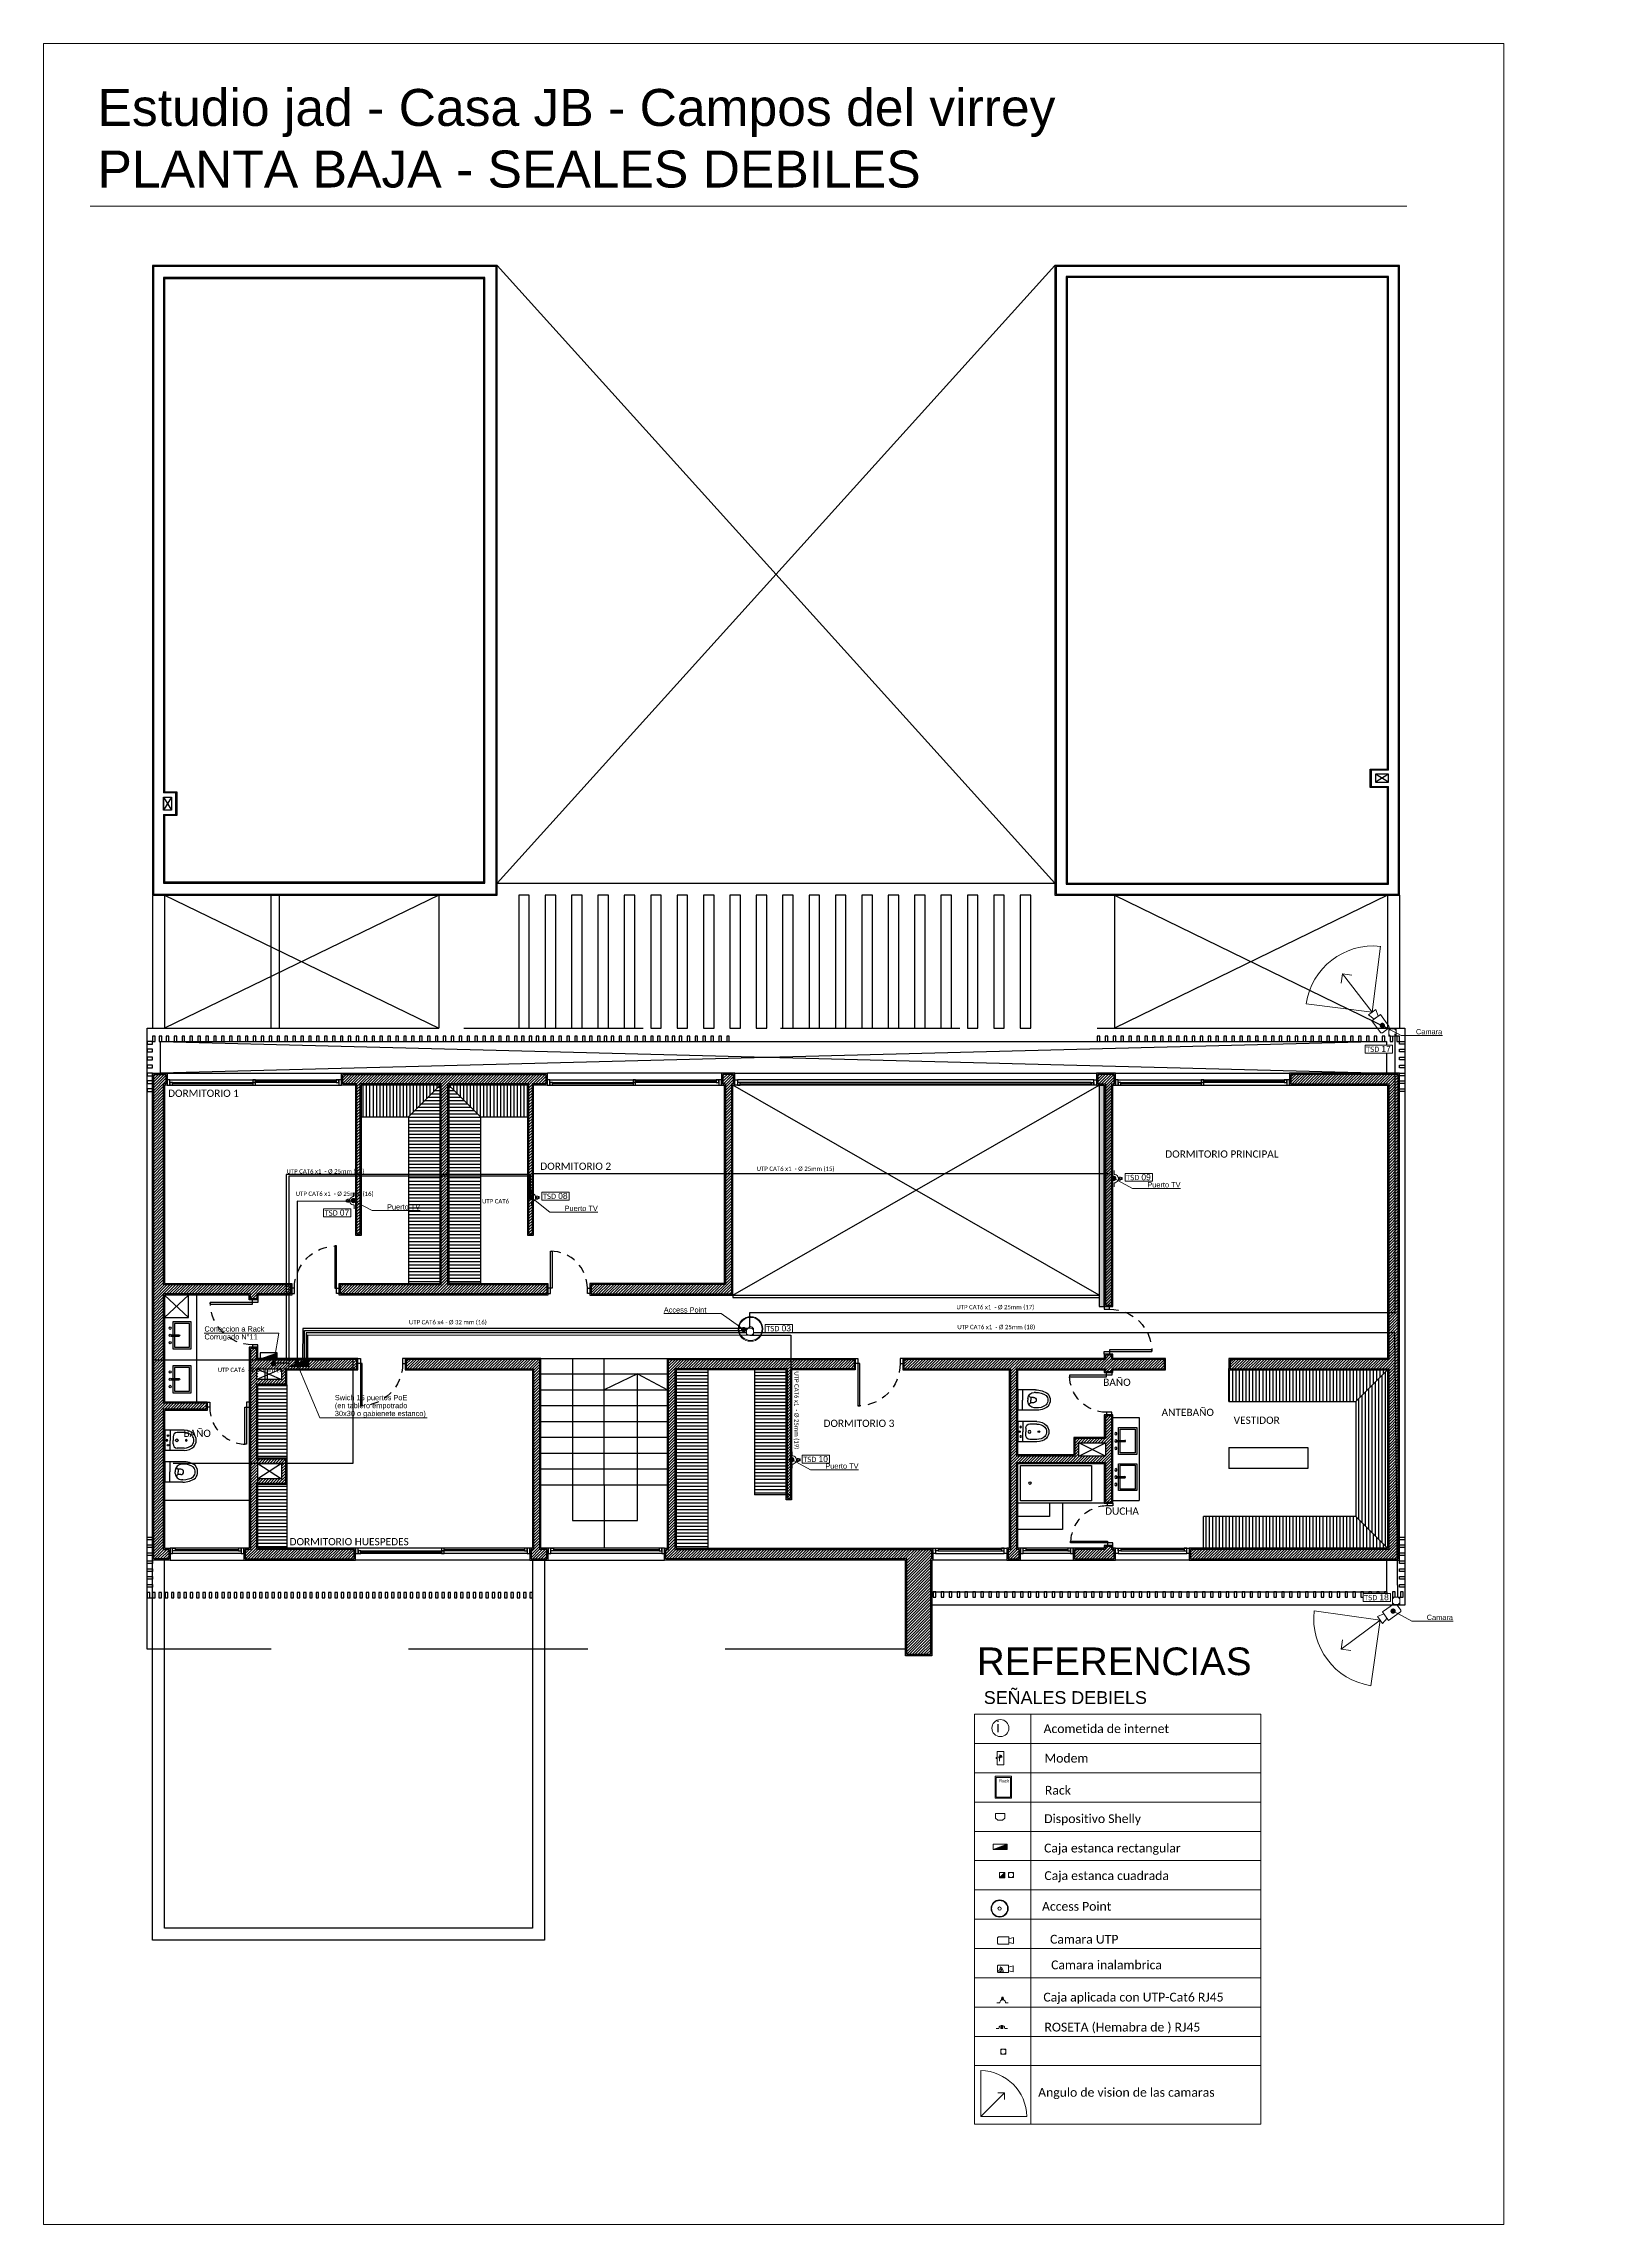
# Model space of a CAD drawing. Header units: millimetres. Extents: x 430 to 1353, y -204 to 152.
# Drawn here: x 686.67 to 715.91, y -127.17 to -85.85 of the extents above; entities that cross this region are included whole.
import ezdxf
from ezdxf import colors
from ezdxf.entities.mleader import LeaderData, LeaderLine
from ezdxf.enums import TextEntityAlignment as Align
from ezdxf.math import Vec2, Vec3

# ---------------------------------------------------------------- set-up
doc = ezdxf.new("R2010")
doc.units = ezdxf.units.MM
doc.linetypes.add('DASHED', pattern=[0.3, 0.17, -0.13])
doc.layers.get('0').update_dxf_attribs({"color": 250})
for name, color, linetype in [('AN - Texto 1-25', 252, 'Continuous'), ('AR - Carpinteria', 252, 'Continuous'), ('AR - Equipamiento Fijo', 252, 'Continuous'), ('AR - Ht', 252, 'Continuous'), ('AR - Proyeccion', 252, 'DASHED'), ('AR - Vista 05', 252, 'Continuous'), ('AR - Vista 1', 252, 'Continuous'), ('AR - Vista 4', 252, 'Continuous'), ('AR_Vista 1', 252, 'Continuous'), ('IE - Boca', 252, 'Continuous'), ('ND- ESPACIOS', 253, 'Continuous')]:
    doc.layers.add(name, color=color, linetype=linetype)
for name, color, linetype, lineweight in [('ND-Cotas', 252, 'Continuous', 9), ('ND-GLOBAL_Notas', 252, 'Continuous', 9), ('ND-SD_Boca', 20, 'Continuous', 9), ('ND-SD_utp_cat6', 30, 'Continuous', 30), ('ND-texto', 251, 'Continuous', 15), ('ND-Texto2', 252, 'Continuous', 9)]:
    doc.layers.add(name, color=color, linetype=linetype, lineweight=lineweight)
doc.styles.add('1', font='arial.ttf')
doc.styles.add('1.50 txt especificaciones', font='tahoma.ttf', dxfattribs={"height": 0.075})
doc.styles.add('IMPLANTACION', font='arial.ttf', dxfattribs={"height": 0.3})
doc.styles.add('MtXpl_Calibri', font='calibri.ttf')
doc.styles.add('Romans 1.100', font='ROMANS.shx', dxfattribs={"height": 0.15})
doc.styles.get("Standard").update_dxf_attribs({"font": 'arial.ttf'})
doc.styles.add('Texto 1 125', font='arial.ttf', dxfattribs={"height": 0.25})

msp = doc.modelspace()

# ---------------------------------------------------------------- texts
at = {"layer": 'ND- ESPACIOS', "char_height": 0.15, "attachment_point": 1, "rotation": 0.0046}
for s, width, insert in [('{\\fCalibri|b0|i0|c0|p34;\\H0.91667x;DORMITORIO 1}', 1.69905, (689.033, -105.672)), ('{\\fCalibri|b0|i0|c0|p34;\\H0.91667x;DORMITORIO PRINCIPAL}', 2.44911, (707.926, -106.823)), ('{\\fCalibri|b0|i0|c0|p34;\\H0.91667x;DORMITORIO 2}', 1.69905, (696.085, -107.054)), ('{\\fCalibri|b0|i0|c0|p34;\\H0.91667x;BAÑO}', 2.44911, (706.75, -111.147)), ('{\\fCalibri|b0|i0|c0|p34;\\H0.91667x;DORMITORIO 3}', 2.44911, (701.451, -111.925)), ('{\\fCalibri|b0|i0|c0|p34;\\H0.91667x;ANTEBAÑO}', 2.44911, (707.856, -111.717)), ('{\\fCalibri|b0|i0|c0|p34;\\H0.91667x;VESTIDOR}', 2.44911, (709.222, -111.866)), ('{\\fCalibri|b0|i0|c0|p34;\\H0.91667x;BAÑO}', 2.44911, (689.323, -112.114)), ('{\\fCalibri|b0|i0|c0|p34;\\H0.91667x;DUCHA}', 2.44911, (706.786, -113.588)), ('{\\fCalibri|b0|i0|c0|p34;\\H0.91667x;DORMITORIO HUESPEDES}', 2.44911, (691.335, -114.167))]:
    msp.add_mtext_dynamic_manual_height_columns(s, width=width, gutter_width=10.176, heights=[0.357], dxfattribs=dict(at, insert=insert))
at = {"layer": 'ND-Cotas', "char_height": 0.09, "attachment_point": 1, "rotation": 0.0046}
for s, width, gutter_width, insert in [('{\\fCalibri|b0|i0|c0|p34;\\H0.91667x;UTP CAT6 x1  - Ø 25mm (14)}', 2.12975, 9.017, (691.277, -107.179)), ('{\\fCalibri|b0|i0|c0|p34;\\H0.91667x;UTP CAT6 x1  - Ø 25mm (15)}', 2.12975, 9.017, (700.184, -107.13)), ('{\\fCalibri|b0|i0|c0|p34;\\H0.91667x;UTP CAT6 x1  - Ø 25mm (16)}', 2.12975, 9.017, (691.451, -107.603)), ('{\\fCalibri|b0|i0|c0|p34;\\H0.91667x;UTP CAT6}', 0.67411, 10.291, (694.982, -107.745)), ('{\\fCalibri|b0|i0|c0|p34;\\H0.91667x;UTP CAT6 x1  - Ø 25mm (17)}', 2.12975, 9.017, (703.969, -109.751)), ('{\\fCalibri|b0|i0|c0|p34;\\H0.91667x;UTP CAT6 x4 - Ø 32 mm (16) }', 1.67311, 12.173, (693.596, -110.036)), ('{\\fCalibri|b0|i0|c0|p34;\\H0.91667x;UTP CAT6 x1  - Ø 25mm (18)}', 2.12975, 9.017, (703.986, -110.128)), ('{\\fCalibri|b0|i0|c0|p34;\\H0.91667x;UTP CAT6  - Ø 25mm (11)}', 2.12975, 9.017, (689.973, -110.94))]:
    msp.add_mtext_dynamic_manual_height_columns(s, width=width, gutter_width=gutter_width, heights=[0.126], dxfattribs=dict(at, insert=insert))
at = {"layer": 'ND-texto', "style": 'MtXpl_Calibri'}
for s, height, p in [('Acometida de internet', 0.16646, (705.621, -117.862)), ('Modem', 0.1665, (705.638, -118.421)), ('Rack', 0.1665, (705.646, -119.028)), ('Dispositivo Shelly', 0.16646, (705.632, -119.567)), ('Caja estanca rectangular ', 0.16646, (705.631, -120.124)), ('Caja estanca cuadrada ', 0.16646, (705.636, -120.646)), ('Access Point ', 0.16646, (705.591, -121.228)), ('Camara UTP', 0.1665, (705.744, -121.851)), ('Camara inalambrica', 0.16646, (705.764, -122.337)), ('Caja aplicada con UTP-Cat6 RJ45', 0.16646, (705.617, -122.948)), ('ROSETA (Hemabra de ) RJ45', 0.16646, (705.638, -123.516)), ('Angulo de vision de las camaras', 0.16646, (705.518, -124.752))]:
    msp.add_text(s, height=height, rotation=0.0046, dxfattribs=at).set_placement(p)
at = {"layer": 'ND-texto', "insert": (687.696, -86.714), "char_height": 0.7, "attachment_point": 1, "style": 'Texto 1 125'}
msp.add_mtext_dynamic_manual_height_columns('Estudio jad - Casa JB - Campos del virrey\\PPLANTA BAJA - SEALES DEBILES', width=26.23312, gutter_width=4.593, heights=[0], dxfattribs=at)
at = {"layer": 'ND-texto', "attachment_point": 7}
for s, width, gutter_width, heights, insert, char_height in [('REFERENCIAS', 16.13596, 18.715, [2.609], (704.356, -116.772), 0.52401), ('SEÑALES DEBIELS', 4.71942, 8.67, [0.974], (704.488, -117.314), 0.24276)]:
    msp.add_mtext_dynamic_manual_height_columns(s, width=width, gutter_width=gutter_width, heights=heights, dxfattribs=dict(at, insert=insert, char_height=char_height))

# ---------------------------------------------------------------- blocks, each defined once
blk = doc.blocks.new('Camara_inalambrica')
at = {"ltscale": 0.5}
for p, q in [((0.302, 0.099), (0.302, 0)), ((0.302, 0.05), (0.43, 0.083)), ((0.43, 0.083), (0.43, 0)), ((0.43, -0.083), (0.43, 0)), ((0.302, -0.05), (0.43, -0.083))]:
    blk.add_line(p, q, dxfattribs=at)
blk.add_lwpolyline([(0.026, 0.099), (0.302, 0.099), (0.302, -0.099), (0.026, -0.099, -0.414214), (0, -0.073), (0, 0.073, -0.414214)], format="xyb", close=True, dxfattribs=at)
for radius in [0.108, 0.145, 0.0358, 0.0721]:
    blk.add_arc((0.011, -0.079), radius, 357.93898, 64.2091, dxfattribs=at)
blk = doc.blocks.new('Camara_UTP')
at = {"ltscale": 0.5}
for p, q in [((0.302, 0.099), (0.302, 0)), ((0.302, 0.05), (0.43, 0.083)), ((0.43, 0.083), (0.43, 0)), ((0.43, -0.083), (0.43, 0)), ((0.302, -0.05), (0.43, -0.083))]:
    blk.add_line(p, q, dxfattribs=at)
blk.add_lwpolyline([(0.026, 0.099), (0.302, 0.099), (0.302, -0.099), (0.026, -0.099, -0.414214), (0, -0.073), (0, 0.073, -0.414214)], format="xyb", close=True, dxfattribs=at)
blk = doc.blocks.new('Acometida con modem')
blk.add_line((0.041, 0.012), (0.041, -0.054))
for points in [[(0, 0.008), (-0.014, 0.008), (-0.014, -0.008), (0, -0.008)], [(0, 0.113), (0.117, 0.113), (0.117, -0.113), (0, -0.113)]]:
    blk.add_lwpolyline(points, close=True)
blk.add_circle((0.041, 0.012), 0.011)
for radius in [0.041, 0.031, 0.021]:
    blk.add_arc((0.041, 0.012), radius, 0, 90)
blk = doc.blocks.new('Toma con RJ45')
h = blk.add_hatch(color=256)
h.dxf.hatch_style = 1
h.paths.add_polyline_path([(-0.019, 0.134), (0.019, 0.134), (0.019, 0.148), (0, 0.148), (-0.019, 0.148)])
for p, q in [((-0.027, 0.12), (-0.019, 0.12)), ((-0.019, 0.12), (-0.019, 0.148)), ((-0.019, 0.134), (0.019, 0.134)), ((0.008, 0.107), (-0.01, 0.107)), ((-0.001, 0.116), (-0.001, 0.098)), ((0, 0.092), (0, 0.079)), ((0.019, 0.12), (0.019, 0.148)), ((0.027, 0.12), (0.019, 0.12)), ((0.079, 0), (0.154, 0)), ((-0.079, -0.002), (-0.154, -0.002))]:
    blk.add_line(p, q)
for points in [[(-0.027, 0.12), (-0.027, 0.092), (0, 0.092)], [(0, 0.148), (-0.019, 0.148)], [(0, 0.148), (0.019, 0.148)], [(0.027, 0.12), (0.027, 0.092), (0, 0.092)]]:
    blk.add_lwpolyline(points)
blk.add_arc((0, 0), 0.0794, 360, 181.1424)
blk = doc.blocks.new('RJ45 hembra')
h = blk.add_hatch(color=256)
h.dxf.hatch_style = 1
h.paths.add_polyline_path([(680.318, 36.693), (680.356, 36.693), (680.356, 36.707), (680.337, 36.707), (680.318, 36.707)])
for p, q in [((680.257, 36.65), (680.183, 36.65)), ((680.31, 36.679), (680.318, 36.679)), ((680.318, 36.679), (680.318, 36.707)), ((680.318, 36.693), (680.356, 36.693)), ((680.344, 36.666), (680.326, 36.666)), ((680.356, 36.679), (680.356, 36.707)), ((680.364, 36.679), (680.356, 36.679)), ((680.416, 36.651), (680.491, 36.651))]:
    blk.add_line(p, q)
for points in [[(680.31, 36.679), (680.31, 36.651), (680.337, 36.651)], [(680.337, 36.707), (680.318, 36.707)], [(680.337, 36.707), (680.356, 36.707)], [(680.364, 36.679), (680.364, 36.651), (680.337, 36.651)]]:
    blk.add_lwpolyline(points)
blk.add_arc((680.337, 36.651), 0.0794, 360, 181.14237)
blk = doc.blocks.new('rj45 hembra1')
blk.add_blockref('RJ45 hembra', (-680.337, -36.651))
blk = doc.blocks.new('Caja rectngular')
h = blk.add_hatch(color=256)
h.dxf.hatch_style = 1
h.paths.add_polyline_path([(0.192, 0), (0.192, 0.145), (-0.192, 0)])
blk.add_line((0.192, 0.145), (-0.192, 0))
blk.add_lwpolyline([(-0.192, 0.145), (0.192, 0.145), (0.192, 0), (-0.192, 0)], close=True)
blk = doc.blocks.new('Caja estanca cuadrada')
h = blk.add_hatch(color=256)
h.dxf.hatch_style = 1
h.paths.add_polyline_path([(0.072, 0), (0.072, 0.145), (-0.072, 0)])
blk.add_line((0.072, 0.145), (-0.072, 0))
blk.add_lwpolyline([(-0.072, 0.145), (0.072, 0.145), (0.072, 0), (-0.072, 0)], close=True)
blk = doc.blocks.new('Rack 45x60')
for points in [[(0, 0.3), (0.45, 0.3), (0.45, -0.3), (0, -0.3)], [(0.031, 0.269), (0.419, 0.269), (0.419, -0.269), (0.031, -0.269)]]:
    blk.add_lwpolyline(points, close=True)
at = {"insert": (0.106, 0.221), "char_height": 0.0877, "attachment_point": 1, "style": 'IMPLANTACION'}
blk.add_mtext_dynamic_manual_height_columns('Rack', width=0.19468, gutter_width=0.438, heights=[0], dxfattribs=at)
blk = doc.blocks.new('Plato repetidor de WIFI')
for radius in [0.234, 0.219, 0.0453]:
    blk.add_circle((0, 0), radius)
blk = doc.blocks.new('Dispositivo shelly')
for points in [[(1057.342, 130.207), (1057.342, 130.33), (1057.59, 130.33), (1057.59, 130.207)], [(1057.4, 130.149), (1057.342, 130.207)], [(1057.532, 130.149), (1057.4, 130.149)], [(1057.59, 130.207), (1057.532, 130.149)]]:
    blk.add_lwpolyline(points)
blk = doc.blocks.new('Acometida de internet')
blk.add_circle((0.005, -0.007), 0.233)
at = {"insert": (-0.101, 0.177), "char_height": 0.3, "attachment_point": 1, "style": 'IMPLANTACION'}
blk.add_mtext_dynamic_manual_height_columns('{\\fCascadia Mono|b0|i0|c0|p49;i}', width=0.55805, gutter_width=1.5, heights=[0], dxfattribs=at)
blk = doc.blocks.new('Caja estanca 10x10')
blk.add_wipeout([(-0.069, 0.069), (0.068, 0.069), (0.068, -0.068), (-0.069, -0.068)])
for p, q in [((-0.038, 0.069), (-0.069, 0.038)), ((0.037, 0.069), (0.068, 0.038)), ((-0.038, -0.068), (-0.069, -0.037)), ((0.037, -0.068), (0.068, -0.037))]:
    blk.add_line(p, q)
blk.add_lwpolyline([(-0.069, 0.069), (0.068, 0.069), (0.068, -0.068), (-0.069, -0.068)], close=True)
blk = doc.blocks.new('Angulo camara')
for p, q in [((0, 0), (0.649, 0.649)), ((0.649, 0.649), (0.469, 0.649)), ((0.649, 0.649), (0.649, 0.469))]:
    blk.add_line(p, q)
blk.add_lwpolyline([(0, 1.258), (0, 0), (1.258, 0)])
blk.add_arc((-0.023, -0.023), 1.28, 1.0118, 88.9882)
blk = doc.blocks.new('_Dot')
at = {"color": 0, "linetype": 'ByBlock', "lineweight": -2}
blk.add_line((-0.5, 0), (-1, 0), dxfattribs=at)
at = {"color": 0, "linetype": 'ByBlock', "const_width": 0.5}
blk.add_lwpolyline([(-0.25, 0, 1), (0.25, 0, 1)], format="xyb", close=True, dxfattribs=at)
blk = doc.blocks.new('BIDE2-VS')
for p, q in [((-0.19, 0), (0.19, 0)), ((-0.19, -0.354), (-0.19, 0)), ((0.19, -0.354), (0.19, 0)), ((-0.19, -0.09), (0, -0.09)), ((-0.145, -0.354), (-0.145, -0.224)), ((-0.145, -0.354), (-0.145, -0.327)), ((-0.067, -0.146), (0, -0.146)), ((0.19, -0.09), (0, -0.09)), ((0.067, -0.146), (0, -0.146)), ((0.145, -0.354), (0.145, -0.224))]:
    blk.add_line(p, q)
for centre, radius in [((-0.09, -0.052), 0.015), ((0, -0.215), 0.026), ((0.09, -0.052), 0.015)]:
    blk.add_circle(centre, radius)
for centre, radius, start, end in [((0.084, -0.354), 0.274, 180, 222.2256), ((-0.067, -0.224), 0.0781, 90, 180), ((0.084, -0.354), 0.229, 180, 221.3159), ((0, -0.03), 0.015, 90, 270), ((0, -0.393), 0.015, 90, 270), ((0, -0.03), 0.015, 270, 90), ((0, -0.393), 0.015, 270, 90), ((0.067, -0.224), 0.0781, 0, 90), ((-0.084, -0.354), 0.229, 318.6841, 0), ((-0.084, -0.354), 0.274, 317.7744, 0), ((0, -0.39), 0.19, 231.2469, 270), ((0, -0.39), 0.145, 232.619, 270), ((0, -0.39), 0.145, 270, 307.381), ((0, -0.39), 0.19, 270, 308.7531)]:
    blk.add_arc(centre, radius, start, end)
blk = doc.blocks.new('INOD3-VS')
for p, q in [((-0.19, 0), (0.19, 0)), ((-0.19, -0.334), (-0.19, 0)), ((0.19, -0.334), (0.19, 0)), ((-0.19, -0.09), (0, -0.09)), ((-0.145, -0.334), (-0.145, -0.307)), ((-0.05, -0.297), (-0.05, -0.247)), ((-0.05, -0.247), (0, -0.247)), ((-0.028, -0.19), (0, -0.19)), ((0.19, -0.09), (0, -0.09)), ((0.028, -0.19), (0, -0.19)), ((0.05, -0.247), (0, -0.247)), ((0.05, -0.297), (0.05, -0.247)), ((0.145, -0.334), (0.145, -0.307))]:
    blk.add_line(p, q)
for centre, radius, start, end in [((0.195, -0.344), 0.385, 178.5208, 215.4085), ((-0.028, -0.307), 0.117, 90, 180), ((0.198, -0.345), 0.343, 178.2465, 213.5506), ((-0.095, -0.259), 0.0464, 14.8851, 92.9268), ((0, -0.297), 0.05, 180, 270), ((0, -0.297), 0.05, 270, 0), ((0.028, -0.307), 0.117, 0, 90), ((0.095, -0.259), 0.0464, 87.0732, 165.1149), ((-0.127, -0.365), 0.274, 321.8101, 6.3928), ((-0.192, -0.345), 0.383, 324.4734, 1.5973), ((0, -0.419), 0.19, 231.2469, 270), ((0, -0.419), 0.145, 232.619, 270), ((0, -0.419), 0.145, 270, 307.381), ((0, -0.419), 0.19, 270, 308.7531)]:
    blk.add_arc(centre, radius, start, end)
blk = doc.blocks.new('bacha')
for p, q in [((519.809, 72.68), (519.809, 72.832)), ((519.833, 72.68), (519.833, 72.832))]:
    blk.add_line(p, q)
for points in [[(519.809, 72.711), (519.565, 72.711), (519.565, 73.058), (520.076, 73.058), (520.076, 72.711), (519.833, 72.711)], [(519.809, 72.741), (519.595, 72.741), (519.595, 73.028), (520.046, 73.028), (520.046, 72.741), (519.833, 72.741)]]:
    blk.add_lwpolyline(points)
blk.add_arc((519.821, 72.831), 0.0121, 5.5464, 174.4536)
at = {"extrusion": (0, 0, -1)}
for centre in [(519.683, 72.661), (519.821, 72.661), (519.959, 72.661)]:
    blk.add_ellipse(centre, major_axis=(0.0235, 0), ratio=0.85, start_param=3.141593, end_param=9.424778, dxfattribs=at)
blk = doc.blocks.new('*U491')
blk.add_lwpolyline([(0.05, 0.1), (0.05, 0.9), (0.083, 0.9), (0.083, 0.1)], close=True)
for points in [[(0, 0), (0.05, 0), (0.05, 0.1), (0, 0.1)], [(0.9, 0), (0.85, 0), (0.85, 0.1), (0.9, 0.1)]]:
    blk.add_lwpolyline(points)
at = {"color": 8, "linetype": 'DASHED'}
blk.add_arc((0.05, 0.1), 0.8, 360, 90, dxfattribs=at)
blk = doc.blocks.new('*U492')
blk.add_lwpolyline([(0.05, 0.1), (0.05, 0.8), (0.083, 0.8), (0.083, 0.1)], close=True)
for points in [[(0, 0), (0.05, 0), (0.05, 0.1), (0, 0.1)], [(0.8, 0), (0.75, 0), (0.75, 0.1), (0.8, 0.1)]]:
    blk.add_lwpolyline(points)
at = {"color": 8, "linetype": 'DASHED'}
blk.add_arc((0.05, 0.1), 0.7, 360, 90, dxfattribs=at)
blk = doc.blocks.new('*U294')
at = {"color": 8}
blk.add_line((2.1, 0.025), (0.1, 0.025), dxfattribs=at)
at = {"layer": 'AR - Carpinteria'}
for p, q in [((0.05, 0.1), (2.15, 0.1)), ((0.05, 0), (2.15, 0)), ((0.1, 0.05), (2.1, 0.05))]:
    blk.add_line(p, q, dxfattribs=at)
for points in [[(0, 0), (0.05, 0), (0.05, 0.1), (0, 0.1)], [(0.05, 0), (0.1, 0), (0.1, 0.05), (0.05, 0.05)], [(2.15, 0), (2.1, 0), (2.1, 0.05), (2.15, 0.05)], [(2.15, 0), (2.2, 0), (2.2, 0.1), (2.15, 0.1)]]:
    blk.add_lwpolyline(points, close=True, dxfattribs=at)
blk = doc.blocks.new('*U494')
at = {"color": 8}
for p, q in [((1.625, 0.025), (0.1, 0.025)), ((1.675, 0.075), (3.2, 0.075))]:
    blk.add_line(p, q, dxfattribs=at)
at = {"layer": 'AR - Carpinteria'}
for p, q in [((0.05, 0.1), (3.25, 0.1)), ((0.05, 0), (3.25, 0)), ((0.1, 0.05), (1.625, 0.05)), ((3.2, 0.05), (1.675, 0.05))]:
    blk.add_line(p, q, dxfattribs=at)
for points in [[(0, 0), (0.05, 0), (0.05, 0.1), (0, 0.1)], [(0.05, 0), (0.1, 0), (0.1, 0.05), (0.05, 0.05)], [(1.675, 0.1), (1.625, 0.1), (1.625, 0.05), (1.675, 0.05)], [(1.625, 0), (1.675, 0), (1.675, 0.05), (1.625, 0.05)], [(3.25, 0.1), (3.2, 0.1), (3.2, 0.05), (3.25, 0.05)], [(3.25, 0), (3.3, 0), (3.3, 0.1), (3.25, 0.1)]]:
    blk.add_lwpolyline(points, close=True, dxfattribs=at)
blk = doc.blocks.new('*U295')
at = {"color": 8}
blk.add_line((1.3, 0.025), (0.1, 0.025), dxfattribs=at)
at = {"layer": 'AR - Carpinteria'}
for p, q in [((0.05, 0.1), (1.35, 0.1)), ((0.05, 0), (1.35, 0)), ((0.1, 0.05), (1.3, 0.05))]:
    blk.add_line(p, q, dxfattribs=at)
for points in [[(0, 0), (0.05, 0), (0.05, 0.1), (0, 0.1)], [(0.05, 0), (0.1, 0), (0.1, 0.05), (0.05, 0.05)], [(1.35, 0), (1.3, 0), (1.3, 0.05), (1.35, 0.05)], [(1.35, 0), (1.4, 0), (1.4, 0.1), (1.35, 0.1)]]:
    blk.add_lwpolyline(points, close=True, dxfattribs=at)
blk = doc.blocks.new('Tab-sec')
at = {"color": 0}
blk.add_lwpolyline([(-0.316, 0.252), (-0.316, 0.036), (0.326, 0.036), (0.326, 0.252), (-0.316, 0.252)], dxfattribs=at)
blk.add_solid([(0.326, 0.252), (0.326, 0.036), (-0.316, 0.036)], dxfattribs=at)
blk = doc.blocks.new('*U496')
at = {"color": 8}
blk.add_line((0.9, 0.025), (0.1, 0.025), dxfattribs=at)
at = {"layer": 'AR - Carpinteria'}
for p, q in [((0.05, 0.1), (0.95, 0.1)), ((0.05, 0), (0.95, 0)), ((0.1, 0.05), (0.9, 0.05))]:
    blk.add_line(p, q, dxfattribs=at)
for points in [[(0, 0), (0.05, 0), (0.05, 0.1), (0, 0.1)], [(0.05, 0), (0.1, 0), (0.1, 0.05), (0.05, 0.05)], [(0.95, 0), (0.9, 0), (0.9, 0.05), (0.95, 0.05)], [(0.95, 0), (1, 0), (1, 0.1), (0.95, 0.1)]]:
    blk.add_lwpolyline(points, close=True, dxfattribs=at)
blk = doc.blocks.new('planta alta')
at = {"layer": 'AR - Equipamiento Fijo', "linetype": 'ByBlock', "transparency": 33554585}
h = blk.add_hatch(dxfattribs=at)
h.set_pattern_fill('ANSI31,_O', color=256, scale=0.02, angle=45)
h.set_pattern_definition([(90, (-553.773214, -51.777135), (-0.0635, 0), [])])
h.paths.add_polyline_path([(4.852, 15.6), (5.453, 16.2), (3.953, 16.2), (3.953, 15.6)])
h.paths.add_polyline_path([(5.613, 16.2), (6.213, 15.6), (7.113, 15.6), (7.113, 16.19)])
at = {"layer": 'AR - Equipamiento Fijo', "transparency": 33554585}
h = blk.add_hatch(dxfattribs=at)
h.set_pattern_fill('ANSI31', color=256, scale=0.02, angle=315)
h.set_pattern_definition([(0, (-643.2168, -51.777135), (1e-17, 0.0635), [])])
h.paths.add_polyline_path([(6.213, 15.6), (5.613, 16.2), (5.613, 12.445), (6.213, 12.445)])
h.paths.add_polyline_path([(5.453, 16.2), (4.852, 15.6), (4.852, 12.445), (5.453, 12.445)])
h = blk.add_hatch(dxfattribs=at)
h.set_pattern_fill('ANSI31', color=256, scale=0.02, angle=315)
h.set_pattern_definition([(0, (-553.808214, -51.777135), (1e-17, 0.0635), [])])
h.paths.add_polyline_path([(10.52, 10.805), (9.92, 10.805), (9.92, 7.43), (10.52, 7.43)])
h.paths.add_polyline_path([(12.01, 10.805), (11.41, 10.805), (11.41, 8.44), (12.01, 8.44)])
at = {"layer": 'AR - Equipamiento Fijo', "linetype": 'ByBlock', "transparency": 33554585}
h = blk.add_hatch(dxfattribs=at)
h.set_pattern_fill('ANSI31,_O', color=256, scale=0.02, angle=45)
h.set_pattern_definition([(90, (-553.808214, -51.777135), (-0.0635, 0), [])])
h.paths.add_polyline_path([(22.8, 10.205), (23.4, 10.805), (20.395, 10.805), (20.395, 10.205)])
h.paths.add_polyline_path([(19.915, 8.03), (19.915, 7.44), (23.4, 7.43), (22.8, 8.03)])
h = blk.add_hatch(dxfattribs=at)
h.set_pattern_fill('ANSI31,_O', color=256, scale=0.02, angle=45)
h.set_pattern_definition([(90, (-643.2418, -51.777135), (-0.0635, 0), [])])
h.paths.add_polyline_path([(23.4, 10.805), (22.8, 10.205), (22.8, 8.03), (23.4, 7.43)])
at = {"layer": 'AR - Equipamiento Fijo', "transparency": 33554585}
h = blk.add_hatch(dxfattribs=at)
h.set_pattern_fill('ANSI31', color=256, scale=0.02, angle=315)
h.set_pattern_definition([(0, (-387.78641, -52.542135), (1e-17, 0.0635), [])])
h.paths.add_polyline_path([(1.995, 9.135), (2.545, 9.135), (2.545, 10.535), (1.995, 10.535)])
h.paths.add_polyline_path([(2.545, 8.64), (1.995, 8.64), (1.995, 7.44), (2.545, 7.44)])
at = {"layer": 'AR - Ht', "transparency": 33554511}
h = blk.add_hatch(color=256, dxfattribs=at)
h.dxf.hatch_style = 1
h.paths.add_polyline_path([(18.195, 15.97), (18.195, 16.2), (17.935, 16.2), (17.935, 15.97), (17.935, 12.005), (18.035, 12.005), (18.195, 12.005)])
at = {"layer": 'AN - Texto 1-25'}
for p, q in [((2.129, 10.825), (2.129, 10.625)), ((2.172, 10.825), (2.172, 10.625))]:
    blk.add_line(p, q, dxfattribs=at)
at = {"layer": 'AR - Carpinteria'}
for p, q in [((0.28, 16.43), (3.58, 16.43)), ((10.78, 16.43), (7.485, 16.43)), ((11.035, 16.43), (17.895, 16.43)), ((17.835, 16.3), (11.085, 16.3)), ((17.835, 16.2), (11.095, 16.2)), ((17.785, 16.25), (11.135, 16.25)), ((18.24, 16.43), (21.545, 16.43)), ((0.23, 12.225), (0.68, 11.8)), ((0.68, 12.225), (0.23, 11.8)), ((1.975, 10.825), (2.445, 10.625)), ((2.445, 10.825), (1.975, 10.625)), ((18.055, 9.175), (17.555, 9.425)), ((17.555, 9.175), (18.055, 9.425)), ((0.333, 7.2), (1.74, 7.2)), ((7.15, 7.2), (3.85, 7.2)), ((16.185, 7.2), (14.765, 7.2)), ((16.445, 7.2), (17.445, 7.2)), ((19.645, 7.2), (18.245, 7.2))]:
    blk.add_line(p, q, dxfattribs=at)
for points in [[(11.085, 16.2), (11.035, 16.2), (11.035, 16.3), (11.085, 16.3)], [(11.085, 16.2), (11.135, 16.2), (11.135, 16.25), (11.085, 16.25)], [(17.835, 16.2), (17.785, 16.2), (17.785, 16.25), (17.835, 16.25)], [(17.885, 16.2), (17.835, 16.2), (17.835, 16.3), (17.885, 16.3)]]:
    blk.add_lwpolyline(points, close=True, dxfattribs=at)
at = {"layer": 'AR - Equipamiento Fijo'}
for p, q in [((4.852, 15.6), (5.453, 16.2)), ((6.213, 15.6), (5.613, 16.2)), ((3.953, 15.6), (4.852, 15.6)), ((4.852, 15.6), (4.852, 12.445)), ((6.213, 15.6), (6.213, 12.445)), ((6.213, 15.6), (7.113, 15.6)), ((4.852, 12.445), (5.453, 12.445)), ((6.213, 12.445), (5.613, 12.445)), ((0.843, 10.2), (0.843, 12.225)), ((10.52, 10.805), (10.52, 7.44)), ((11.41, 10.805), (11.41, 8.44)), ((18.195, 9.905), (18.695, 9.905)), ((18.695, 9.905), (18.695, 8.33)), ((0.24, 8.34), (1.835, 8.34)), ((12.11, 8.44), (11.41, 8.44)), ((18.195, 8.33), (18.695, 8.33))]:
    blk.add_line(p, q, dxfattribs=at)
at = {"layer": 'AR - Equipamiento Fijo', "linetype": 'ByBlock'}
for p, q in [((20.395, 10.205), (20.395, 10.835)), ((22.8, 10.205), (23.4, 10.805)), ((19.915, 7.43), (19.915, 8.03)), ((22.8, 8.03), (23.4, 7.43))]:
    blk.add_line(p, q, dxfattribs=at)
at = {"layer": 'AR - Equipamiento Fijo', "linetype": 'ByBlock', "transparency": 33554585}
blk.add_line((20.395, 9.335), (20.395, 8.94), dxfattribs=at)
at = {"layer": 'AR - Equipamiento Fijo', "ltscale": 0.5}
blk.add_lwpolyline([(1.995, 10.525), (2.545, 10.525), (2.545, 7.44), (1.995, 7.44)], close=True, dxfattribs=at)
at = {"layer": 'AR - Equipamiento Fijo', "linetype": 'ByBlock'}
blk.add_lwpolyline([(20.395, 10.205), (22.8, 10.205), (22.8, 8.03), (19.915, 8.03)], dxfattribs=at)
at = {"layer": 'AR - Equipamiento Fijo', "linetype": 'ByBlock', "transparency": 33554585}
blk.add_lwpolyline([(20.395, 9.335), (21.89, 9.335), (21.89, 8.94), (20.395, 8.94)], dxfattribs=at)
at = {"layer": 'AR - Equipamiento Fijo'}
blk.add_circle((16.626, 8.662), 0.0237, dxfattribs=at)
at = {"layer": 'AR - Proyeccion', "ltscale": 20}
blk.add_lwpolyline([(14.25, 5.515), (-0.1, 5.515), (-0.1, 17.28), (23.73, 17.28), (23.73, 6.35), (14.765, 6.35)], dxfattribs=at)
blk.add_lwpolyline([(0, 10.995), (3.795, 10.995), (3.795, 9.035), (0, 9.035)], close=True, dxfattribs=at)
at = {"layer": 'AR - Vista 05'}
for p, q in [((12.11, 10.805), (12.11, 8.44)), ((18.035, 8.28), (16.395, 8.28))]:
    blk.add_line(p, q, dxfattribs=at)
for points in [[(6.53, 31.73), (0, 31.73), (0, 19.8), (6.53, 19.8)], [(23.63, 31.73), (17.1, 31.73), (17.1, 19.8), (23.63, 19.8)], [(7.49, 12.225), (3.54, 12.225), (3.54, 12.445), (5.453, 12.445), (5.453, 16.2), (3.953, 16.2), (3.953, 13.355), (3.853, 13.355), (3.853, 16.2), (3.58, 16.2), (3.58, 16.43), (7.48, 16.43), (7.48, 16.2), (7.213, 16.2), (7.213, 13.355), (7.113, 13.355), (7.113, 16.2), (5.613, 16.2), (5.613, 12.445), (7.49, 12.445)], [(10.995, 16.2), (11.035, 16.2), (11.035, 16.43), (10.78, 16.43), (10.78, 16.2), (10.835, 16.2), (10.835, 12.445), (8.29, 12.445), (8.29, 12.225), (10.995, 12.225)], [(20.395, 10.805), (23.4, 10.805), (23.4, 7.43), (19.645, 7.43), (19.645, 7.2), (23.63, 7.2), (23.63, 16.43), (21.545, 16.43), (21.545, 16.2), (23.4, 16.2), (23.4, 11.025), (20.395, 11.025)], [(1.995, 9.135), (1.995, 10.525), (2.545, 10.525), (2.545, 10.805), (3.89, 10.805), (3.89, 11.025), (1.995, 11.025), (1.995, 11.234), (1.835, 11.234), (1.835, 10.04), (1.835, 7.43), (1.733, 7.43), (1.733, 7.2), (3.85, 7.2), (3.85, 7.43), (1.995, 7.43), (1.995, 8.64), (2.545, 8.64), (2.545, 9.135)], [(7.5, 7.43), (7.36, 7.43), (7.36, 11.025), (4.79, 11.025), (4.79, 10.805), (7.2, 10.805), (7.2, 7.43), (7.15, 7.43), (7.15, 7.2), (7.19, 7.2), (7.5, 7.2)], [(16.445, 8.997), (17.795, 8.997), (17.795, 8.327), (16.445, 8.327)], [(17.445, 7.2), (18.245, 7.2), (18.245, 7.43), (18.195, 7.43), (18.195, 7.48), (18.035, 7.48), (18.035, 7.43), (17.445, 7.43)]]:
    blk.add_lwpolyline(points, close=True, dxfattribs=at)
for points in [[(0.23, 21.31), (0.23, 20.05), (6.28, 20.05), (6.28, 31.48), (0.23, 31.48), (0.23, 21.76)], [(23.4, 22.19), (23.4, 31.5), (17.33, 31.5), (17.33, 20.03), (23.4, 20.03), (23.4, 21.84)], [(23.4, 21.84), (23.07, 21.84), (23.07, 22.19), (23.4, 22.19)], [(0.23, 21.76), (0.46, 21.76), (0.46, 21.31), (0.23, 21.31)], [(0.235, 7.2), (0, 7.2), (0, 16.43), (0.24, 16.43), (0.28, 16.43), (0.28, 16.2), (0.23, 16.2), (0.23, 12.445), (1.995, 12.445), (2.64, 12.445), (2.64, 12.225), (1.995, 12.225), (1.995, 12.134), (1.835, 12.134), (1.835, 12.225), (0.843, 12.225), (0.843, 12.225), (0.23, 12.225), (0.23, 10.2), (1.035, 10.2), (1.035, 10.04), (0.23, 10.04), (0.23, 7.43), (0.333, 7.43), (0.333, 7.2), (0.235, 7.2)], [(18.195, 12.111), (18.195, 16.2), (18.245, 16.2), (18.245, 16.43), (17.885, 16.43), (17.885, 16.2), (18.035, 16.2), (18.035, 12.005), (18.195, 12.005), (18.195, 12.115)], [(14.265, 7.2), (9.7, 7.2), (9.7, 7.43), (9.76, 7.43), (9.76, 11.025), (11.378, 11.025), (13.317, 11.025), (13.317, 10.805), (12.11, 10.805), (12.11, 8.347), (12.01, 8.347), (12.01, 10.805), (10.588, 10.805), (9.92, 10.805), (9.92, 7.43), (14.785, 7.43), (14.785, 7.2), (14.765, 7.2), (14.765, 5.39), (14.265, 5.39), (14.265, 7.2)], [(18.195, 11.025), (18.195, 11.105), (18.035, 11.105), (18.035, 11.025), (14.217, 11.025), (14.217, 10.805), (16.235, 10.805), (16.235, 7.43), (16.185, 7.43), (16.185, 7.2), (16.445, 7.2), (16.445, 7.43), (16.395, 7.43), (16.395, 9.035), (18.035, 9.035), (18.035, 8.28), (18.195, 8.28), (18.195, 9.955), (18.035, 9.955), (18.035, 9.525), (17.454, 9.525), (17.454, 9.195), (16.395, 9.195), (16.395, 10.805), (18.035, 10.805), (18.035, 10.755), (18.195, 10.755), (18.195, 10.805), (19.195, 10.805), (19.195, 11.025), (18.195, 11.025)], [(16.995, 8.28), (16.995, 8.03), (16.395, 8.03)], [(17.245, 8.28), (17.245, 7.78), (16.395, 7.78)]]:
    blk.add_lwpolyline(points, dxfattribs=at)
at = {"layer": 'AR - Vista 1'}
for p, q in [((23.42, 21.94), (23.17, 22.09)), ((23.42, 22.09), (23.17, 21.94)), ((0.21, 21.66), (0.36, 21.41)), ((0.36, 21.66), (0.21, 21.41)), ((18.23, 19.8), (18.23, 17.28)), ((19.15, 17.13), (19.1, 17.13)), ((19.1, 17.13), (19.1, 17.03)), ((19.11, 17.03), (19.16, 17.03)), ((19.15, 17.03), (19.15, 17.13)), ((20.95, 17.13), (20.9, 17.13)), ((20.9, 17.13), (20.9, 17.03)), ((20.91, 17.04), (20.96, 17.04)), ((20.95, 17.03), (20.95, 17.13)), ((22.75, 17.13), (22.7, 17.13)), ((22.7, 17.13), (22.7, 17.03)), ((22.75, 17.03), (22.75, 17.13)), ((23.05, 17.13), (23, 17.13)), ((23, 17.13), (23, 17.03)), ((23.05, 17.03), (23.05, 17.13)), ((23.58, 17.13), (23.58, 17.03)), ((1.995, 9.035), (2.445, 8.74)), ((2.445, 9.035), (1.995, 8.74)), ((17.495, 6.6), (17.495, 6.5)), ((17.545, 6.5), (17.545, 6.6)), ((19.295, 6.6), (19.295, 6.5)), ((19.345, 6.5), (19.345, 6.6)), ((21.095, 6.6), (21.095, 6.5)), ((21.145, 6.5), (21.145, 6.6)), ((22.895, 6.6), (22.895, 6.5)), ((22.945, 6.5), (22.945, 6.6)), ((23.195, 6.6), (23.195, 6.5)), ((23.245, 6.5), (23.245, 6.6))]:
    blk.add_line(p, q, dxfattribs=at)
for points in [[(6.51, 31.71), (0.02, 31.71), (0.02, 19.82), (6.51, 19.82)], [(23.42, 22.09), (23.17, 22.09), (23.17, 21.94), (23.42, 21.94)], [(0.36, 21.66), (0.36, 21.41), (0.21, 21.41), (0.21, 21.66)], [(0, 16.98), (0, 17.03), (-0.1, 17.03), (-0.1, 16.98)], [(0.05, 17.13), (0, 17.13), (0, 17.03), (0.05, 17.03)], [(0.175, 17.13), (0.125, 17.13), (0.125, 17.03), (0.175, 17.03)], [(0.31, 17.13), (0.26, 17.13), (0.26, 17.03), (0.31, 17.03)], [(0.46, 17.13), (0.41, 17.13), (0.41, 17.03), (0.46, 17.03)], [(0.61, 17.13), (0.56, 17.13), (0.56, 17.03), (0.61, 17.03)], [(0.76, 17.13), (0.71, 17.13), (0.71, 17.03), (0.76, 17.03)], [(0.91, 17.13), (0.86, 17.13), (0.86, 17.03), (0.91, 17.03)], [(1.06, 17.13), (1.01, 17.13), (1.01, 17.03), (1.06, 17.03)], [(1.21, 17.13), (1.16, 17.13), (1.16, 17.03), (1.21, 17.03)], [(1.36, 17.13), (1.31, 17.13), (1.31, 17.03), (1.36, 17.03)], [(1.51, 17.13), (1.46, 17.13), (1.46, 17.03), (1.51, 17.03)], [(1.66, 17.13), (1.61, 17.13), (1.61, 17.03), (1.66, 17.03)], [(1.81, 17.13), (1.76, 17.13), (1.76, 17.03), (1.81, 17.03)], [(1.96, 17.13), (1.91, 17.13), (1.91, 17.03), (1.96, 17.03)], [(2.11, 17.13), (2.06, 17.13), (2.06, 17.03), (2.11, 17.03)], [(2.26, 17.13), (2.21, 17.13), (2.21, 17.03), (2.26, 17.03)], [(2.41, 17.13), (2.36, 17.13), (2.36, 17.03), (2.41, 17.03)], [(2.56, 17.13), (2.51, 17.13), (2.51, 17.03), (2.56, 17.03)], [(2.71, 17.13), (2.66, 17.13), (2.66, 17.03), (2.71, 17.03)], [(2.86, 17.13), (2.81, 17.13), (2.81, 17.03), (2.86, 17.03)], [(3.01, 17.13), (2.96, 17.13), (2.96, 17.03), (3.01, 17.03)], [(3.16, 17.13), (3.11, 17.13), (3.11, 17.03), (3.16, 17.03)], [(3.31, 17.13), (3.26, 17.13), (3.26, 17.03), (3.31, 17.03)], [(3.46, 17.13), (3.41, 17.13), (3.41, 17.03), (3.46, 17.03)], [(3.61, 17.13), (3.56, 17.13), (3.56, 17.03), (3.61, 17.03)], [(3.76, 17.13), (3.71, 17.13), (3.71, 17.03), (3.76, 17.03)], [(3.91, 17.13), (3.86, 17.13), (3.86, 17.03), (3.91, 17.03)], [(4.06, 17.13), (4.01, 17.13), (4.01, 17.03), (4.06, 17.03)], [(4.21, 17.13), (4.16, 17.13), (4.16, 17.03), (4.21, 17.03)], [(4.36, 17.13), (4.31, 17.13), (4.31, 17.03), (4.36, 17.03)], [(4.51, 17.13), (4.46, 17.13), (4.46, 17.03), (4.51, 17.03)], [(4.66, 17.13), (4.61, 17.13), (4.61, 17.03), (4.66, 17.03)], [(4.81, 17.13), (4.76, 17.13), (4.76, 17.03), (4.81, 17.03)], [(4.96, 17.13), (4.91, 17.13), (4.91, 17.03), (4.96, 17.03)], [(5.11, 17.13), (5.06, 17.13), (5.06, 17.03), (5.11, 17.03)], [(5.26, 17.13), (5.21, 17.13), (5.21, 17.03), (5.26, 17.03)], [(5.41, 17.13), (5.36, 17.13), (5.36, 17.03), (5.41, 17.03)], [(5.56, 17.13), (5.51, 17.13), (5.51, 17.03), (5.56, 17.03)], [(5.71, 17.13), (5.66, 17.13), (5.66, 17.03), (5.71, 17.03)], [(5.86, 17.13), (5.81, 17.13), (5.81, 17.03), (5.86, 17.03)], [(6.01, 17.13), (5.96, 17.13), (5.96, 17.03), (6.01, 17.03)], [(6.16, 17.13), (6.11, 17.13), (6.11, 17.03), (6.16, 17.03)], [(6.31, 17.13), (6.26, 17.13), (6.26, 17.03), (6.31, 17.03)], [(6.46, 17.13), (6.41, 17.13), (6.41, 17.03), (6.46, 17.03)], [(6.61, 17.13), (6.56, 17.13), (6.56, 17.03), (6.61, 17.03)], [(6.76, 17.13), (6.71, 17.13), (6.71, 17.03), (6.76, 17.03)], [(6.91, 17.13), (6.86, 17.13), (6.86, 17.03), (6.91, 17.03)], [(7.04, 17.13), (6.99, 17.13), (6.99, 17.03), (7.04, 17.03)], [(7.19, 17.13), (7.14, 17.13), (7.14, 17.03), (7.19, 17.03)], [(7.32, 17.13), (7.27, 17.13), (7.27, 17.03), (7.32, 17.03)], [(7.45, 17.13), (7.4, 17.13), (7.4, 17.03), (7.45, 17.03)], [(7.6, 17.13), (7.55, 17.13), (7.55, 17.03), (7.6, 17.03)], [(7.75, 17.13), (7.7, 17.13), (7.7, 17.03), (7.75, 17.03)], [(7.9, 17.13), (7.85, 17.13), (7.85, 17.03), (7.9, 17.03)], [(8.05, 17.13), (8, 17.13), (8, 17.03), (8.05, 17.03)], [(8.2, 17.13), (8.15, 17.13), (8.15, 17.03), (8.2, 17.03)], [(8.33, 17.13), (8.28, 17.13), (8.28, 17.03), (8.33, 17.03)], [(8.48, 17.13), (8.43, 17.13), (8.43, 17.03), (8.48, 17.03)], [(8.61, 17.13), (8.56, 17.13), (8.56, 17.03), (8.61, 17.03)], [(8.74, 17.13), (8.69, 17.13), (8.69, 17.03), (8.74, 17.03)], [(8.89, 17.13), (8.84, 17.13), (8.84, 17.03), (8.89, 17.03)], [(9.04, 17.13), (8.99, 17.13), (8.99, 17.03), (9.04, 17.03)], [(9.19, 17.13), (9.14, 17.13), (9.14, 17.03), (9.19, 17.03)], [(9.34, 17.13), (9.29, 17.13), (9.29, 17.03), (9.34, 17.03)], [(9.49, 17.13), (9.44, 17.13), (9.44, 17.03), (9.49, 17.03)], [(9.62, 17.13), (9.57, 17.13), (9.57, 17.03), (9.62, 17.03)], [(9.77, 17.13), (9.72, 17.13), (9.72, 17.03), (9.77, 17.03)], [(9.9, 17.13), (9.85, 17.13), (9.85, 17.03), (9.9, 17.03)], [(10.03, 17.13), (9.98, 17.13), (9.98, 17.03), (10.03, 17.03)], [(10.18, 17.13), (10.13, 17.13), (10.13, 17.03), (10.18, 17.03)], [(10.33, 17.13), (10.28, 17.13), (10.28, 17.03), (10.33, 17.03)], [(10.48, 17.13), (10.43, 17.13), (10.43, 17.03), (10.48, 17.03)], [(10.63, 17.13), (10.58, 17.13), (10.58, 17.03), (10.63, 17.03)], [(10.78, 17.13), (10.73, 17.13), (10.73, 17.03), (10.78, 17.03)], [(10.93, 17.13), (10.88, 17.13), (10.88, 17.03), (10.93, 17.03)], [(17.95, 17.13), (17.9, 17.13), (17.9, 17.03), (17.95, 17.03)], [(18.1, 17.13), (18.05, 17.13), (18.05, 17.03), (18.1, 17.03)], [(18.25, 17.13), (18.2, 17.13), (18.2, 17.03), (18.25, 17.03)], [(18.4, 17.13), (18.35, 17.13), (18.35, 17.03), (18.4, 17.03)], [(18.55, 17.13), (18.5, 17.13), (18.5, 17.03), (18.55, 17.03)], [(18.7, 17.13), (18.65, 17.13), (18.65, 17.03), (18.7, 17.03)], [(18.85, 17.13), (18.8, 17.13), (18.8, 17.03), (18.85, 17.03)], [(19, 17.13), (18.95, 17.13), (18.95, 17.03), (19, 17.03)], [(19.3, 17.13), (19.25, 17.13), (19.25, 17.03), (19.3, 17.03)], [(19.45, 17.13), (19.4, 17.13), (19.4, 17.03), (19.45, 17.03)], [(19.6, 17.13), (19.55, 17.13), (19.55, 17.03), (19.6, 17.03)], [(19.75, 17.13), (19.7, 17.13), (19.7, 17.03), (19.75, 17.03)], [(19.9, 17.13), (19.85, 17.13), (19.85, 17.03), (19.9, 17.03)], [(20.05, 17.13), (20, 17.13), (20, 17.03), (20.05, 17.03)], [(20.2, 17.13), (20.15, 17.13), (20.15, 17.03), (20.2, 17.03)], [(20.35, 17.13), (20.3, 17.13), (20.3, 17.03), (20.35, 17.03)], [(20.5, 17.13), (20.45, 17.13), (20.45, 17.03), (20.5, 17.03)], [(20.65, 17.13), (20.6, 17.13), (20.6, 17.03), (20.65, 17.03)], [(20.8, 17.13), (20.75, 17.13), (20.75, 17.03), (20.8, 17.03)], [(20.95, 17.13), (20.9, 17.13), (20.9, 17.03), (20.95, 17.03)], [(21.1, 17.13), (21.05, 17.13), (21.05, 17.03), (21.1, 17.03)], [(21.25, 17.13), (21.2, 17.13), (21.2, 17.03), (21.25, 17.03)], [(21.4, 17.13), (21.35, 17.13), (21.35, 17.03), (21.4, 17.03)], [(21.55, 17.13), (21.5, 17.13), (21.5, 17.03), (21.55, 17.03)], [(21.7, 17.13), (21.65, 17.13), (21.65, 17.03), (21.7, 17.03)], [(21.85, 17.13), (21.8, 17.13), (21.8, 17.03), (21.85, 17.03)], [(22, 17.13), (21.95, 17.13), (21.95, 17.03), (22, 17.03)], [(22.15, 17.13), (22.1, 17.13), (22.1, 17.03), (22.15, 17.03)], [(22.3, 17.13), (22.25, 17.13), (22.25, 17.03), (22.3, 17.03)], [(22.45, 17.13), (22.4, 17.13), (22.4, 17.03), (22.45, 17.03)], [(22.6, 17.13), (22.55, 17.13), (22.55, 17.03), (22.6, 17.03)], [(22.75, 17.13), (22.7, 17.13), (22.7, 17.03), (22.75, 17.03)], [(22.9, 17.13), (22.85, 17.13), (22.85, 17.03), (22.9, 17.03)], [(23.05, 17.13), (23, 17.13), (23, 17.03), (23.05, 17.03)], [(23.2, 17.13), (23.15, 17.13), (23.15, 17.03), (23.2, 17.03)], [(23.35, 17.13), (23.3, 17.13), (23.3, 17.03), (23.35, 17.03)], [(23.5, 17.13), (23.45, 17.13), (23.45, 17.03), (23.5, 17.03)], [(23.63, 17.13), (23.58, 17.13), (23.58, 17.03), (23.63, 17.03)], [(23.63, 16.98), (23.63, 17.03), (23.73, 17.03), (23.73, 16.98)], [(0, 16.83), (0, 16.88), (-0.1, 16.88), (-0.1, 16.83)], [(0, 16.68), (0, 16.73), (-0.1, 16.73), (-0.1, 16.68)], [(0, 16.53), (0, 16.58), (-0.1, 16.58), (-0.1, 16.53)], [(23.63, 16.83), (23.63, 16.88), (23.73, 16.88), (23.73, 16.83)], [(23.63, 16.68), (23.63, 16.73), (23.73, 16.73), (23.73, 16.68)], [(23.63, 16.53), (23.63, 16.58), (23.73, 16.58), (23.73, 16.53)], [(0, 16.38), (0, 16.43), (-0.1, 16.43), (-0.1, 16.38)], [(0, 16.23), (0, 16.28), (-0.1, 16.28), (-0.1, 16.23)], [(0, 16.08), (0, 16.13), (-0.1, 16.13), (-0.1, 16.08)], [(23.63, 16.38), (23.63, 16.43), (23.73, 16.43), (23.73, 16.38)], [(23.63, 16.23), (23.63, 16.28), (23.73, 16.28), (23.73, 16.23)], [(23.63, 16.08), (23.63, 16.13), (23.73, 16.13), (23.73, 16.08)], [(-0.1, 7.59), (-0.1, 7.64), (0, 7.64), (0, 7.59)], [(-0.1, 7.44), (-0.1, 7.49), (0, 7.49), (0, 7.44)], [(23.63, 7.59), (23.63, 7.64), (23.73, 7.64), (23.73, 7.59)], [(23.63, 7.44), (23.63, 7.49), (23.73, 7.49), (23.73, 7.44)], [(-0.1, 7.29), (-0.1, 7.34), (0, 7.34), (0, 7.29)], [(-0.1, 7.14), (-0.1, 7.19), (0, 7.19), (0, 7.14)], [(-0.1, 6.99), (-0.1, 7.04), (0, 7.04), (0, 6.99)], [(23.63, 7.29), (23.63, 7.34), (23.73, 7.34), (23.73, 7.29)], [(23.63, 7.14), (23.63, 7.19), (23.73, 7.19), (23.73, 7.14)], [(23.63, 6.99), (23.63, 7.04), (23.73, 7.04), (23.73, 6.99)], [(-0.1, 6.84), (-0.1, 6.89), (0, 6.89), (0, 6.84)], [(-0.1, 6.69), (-0.1, 6.74), (0, 6.74), (0, 6.69)], [(23.63, 6.84), (23.63, 6.89), (23.73, 6.89), (23.73, 6.84)], [(23.63, 6.69), (23.63, 6.74), (23.73, 6.74), (23.73, 6.69)], [(-0.05, 6.59), (-0.1, 6.59), (-0.1, 6.49), (-0.05, 6.49)], [(0.051, 6.59), (0.001, 6.59), (0.001, 6.49), (0.051, 6.49)], [(0.17, 6.59), (0.12, 6.59), (0.12, 6.49), (0.17, 6.49)], [(0.289, 6.59), (0.239, 6.59), (0.239, 6.49), (0.289, 6.49)], [(0.408, 6.59), (0.358, 6.59), (0.358, 6.49), (0.408, 6.49)], [(0.528, 6.59), (0.478, 6.59), (0.478, 6.49), (0.528, 6.49)], [(0.647, 6.59), (0.597, 6.59), (0.597, 6.49), (0.647, 6.49)], [(0.766, 6.59), (0.716, 6.59), (0.716, 6.49), (0.766, 6.49)], [(0.885, 6.59), (0.835, 6.59), (0.835, 6.49), (0.885, 6.49)], [(1.004, 6.59), (0.954, 6.59), (0.954, 6.49), (1.004, 6.49)], [(1.123, 6.59), (1.073, 6.59), (1.073, 6.49), (1.123, 6.49)], [(1.242, 6.59), (1.192, 6.59), (1.192, 6.49), (1.242, 6.49)], [(1.362, 6.59), (1.312, 6.59), (1.312, 6.49), (1.362, 6.49)], [(1.481, 6.59), (1.431, 6.59), (1.431, 6.49), (1.481, 6.49)], [(1.6, 6.59), (1.55, 6.59), (1.55, 6.49), (1.6, 6.49)], [(1.719, 6.59), (1.669, 6.59), (1.669, 6.49), (1.719, 6.49)], [(1.838, 6.59), (1.788, 6.59), (1.788, 6.49), (1.838, 6.49)], [(1.957, 6.59), (1.907, 6.59), (1.907, 6.49), (1.957, 6.49)], [(2.076, 6.59), (2.026, 6.59), (2.026, 6.49), (2.076, 6.49)], [(2.195, 6.59), (2.145, 6.59), (2.145, 6.49), (2.195, 6.49)], [(2.315, 6.59), (2.265, 6.59), (2.265, 6.49), (2.315, 6.49)], [(2.434, 6.59), (2.384, 6.59), (2.384, 6.49), (2.434, 6.49)], [(2.553, 6.59), (2.503, 6.59), (2.503, 6.49), (2.553, 6.49)], [(2.672, 6.59), (2.622, 6.59), (2.622, 6.49), (2.672, 6.49)], [(2.791, 6.59), (2.741, 6.59), (2.741, 6.49), (2.791, 6.49)], [(2.91, 6.59), (2.86, 6.59), (2.86, 6.49), (2.91, 6.49)], [(3.029, 6.59), (2.979, 6.59), (2.979, 6.49), (3.029, 6.49)], [(3.149, 6.59), (3.099, 6.59), (3.099, 6.49), (3.149, 6.49)], [(3.268, 6.59), (3.218, 6.59), (3.218, 6.49), (3.268, 6.49)], [(3.387, 6.59), (3.337, 6.59), (3.337, 6.49), (3.387, 6.49)], [(3.506, 6.59), (3.456, 6.59), (3.456, 6.49), (3.506, 6.49)], [(3.625, 6.59), (3.575, 6.59), (3.575, 6.49), (3.625, 6.49)], [(3.744, 6.59), (3.694, 6.59), (3.694, 6.49), (3.744, 6.49)], [(3.863, 6.59), (3.813, 6.59), (3.813, 6.49), (3.863, 6.49)], [(3.982, 6.59), (3.932, 6.59), (3.932, 6.49), (3.982, 6.49)], [(4.102, 6.59), (4.052, 6.59), (4.052, 6.49), (4.102, 6.49)], [(4.221, 6.59), (4.171, 6.59), (4.171, 6.49), (4.221, 6.49)], [(4.34, 6.59), (4.29, 6.59), (4.29, 6.49), (4.34, 6.49)], [(4.459, 6.59), (4.409, 6.59), (4.409, 6.49), (4.459, 6.49)], [(4.578, 6.59), (4.528, 6.59), (4.528, 6.49), (4.578, 6.49)], [(4.697, 6.59), (4.647, 6.59), (4.647, 6.49), (4.697, 6.49)], [(4.816, 6.59), (4.766, 6.59), (4.766, 6.49), (4.816, 6.49)], [(4.936, 6.59), (4.886, 6.59), (4.886, 6.49), (4.936, 6.49)], [(5.055, 6.59), (5.005, 6.59), (5.005, 6.49), (5.055, 6.49)], [(5.174, 6.59), (5.124, 6.59), (5.124, 6.49), (5.174, 6.49)], [(5.293, 6.59), (5.243, 6.59), (5.243, 6.49), (5.293, 6.49)], [(5.412, 6.59), (5.362, 6.59), (5.362, 6.49), (5.412, 6.49)], [(5.531, 6.59), (5.481, 6.59), (5.481, 6.49), (5.531, 6.49)], [(5.65, 6.59), (5.6, 6.59), (5.6, 6.49), (5.65, 6.49)], [(5.77, 6.59), (5.72, 6.59), (5.72, 6.49), (5.77, 6.49)], [(5.889, 6.59), (5.839, 6.59), (5.839, 6.49), (5.889, 6.49)], [(6.008, 6.59), (5.958, 6.59), (5.958, 6.49), (6.008, 6.49)], [(6.127, 6.59), (6.077, 6.59), (6.077, 6.49), (6.127, 6.49)], [(6.246, 6.59), (6.196, 6.59), (6.196, 6.49), (6.246, 6.49)], [(6.365, 6.59), (6.315, 6.59), (6.315, 6.49), (6.365, 6.49)], [(6.484, 6.59), (6.434, 6.59), (6.434, 6.49), (6.484, 6.49)], [(6.603, 6.59), (6.553, 6.59), (6.553, 6.49), (6.603, 6.49)], [(6.723, 6.59), (6.673, 6.59), (6.673, 6.49), (6.723, 6.49)], [(6.842, 6.59), (6.792, 6.59), (6.792, 6.49), (6.842, 6.49)], [(6.961, 6.59), (6.911, 6.59), (6.911, 6.49), (6.961, 6.49)], [(7.08, 6.59), (7.03, 6.59), (7.03, 6.49), (7.08, 6.49)], [(7.199, 6.59), (7.149, 6.59), (7.149, 6.49), (7.199, 6.49)], [(14.845, 6.6), (14.795, 6.6), (14.795, 6.5), (14.845, 6.5)], [(14.995, 6.6), (14.945, 6.6), (14.945, 6.5), (14.995, 6.5)], [(15.145, 6.6), (15.095, 6.6), (15.095, 6.5), (15.145, 6.5)], [(15.295, 6.6), (15.245, 6.6), (15.245, 6.5), (15.295, 6.5)], [(15.445, 6.6), (15.395, 6.6), (15.395, 6.5), (15.445, 6.5)], [(15.595, 6.6), (15.545, 6.6), (15.545, 6.5), (15.595, 6.5)], [(15.745, 6.6), (15.695, 6.6), (15.695, 6.5), (15.745, 6.5)], [(15.895, 6.6), (15.845, 6.6), (15.845, 6.5), (15.895, 6.5)], [(16.045, 6.6), (15.995, 6.6), (15.995, 6.5), (16.045, 6.5)], [(16.195, 6.6), (16.145, 6.6), (16.145, 6.5), (16.195, 6.5)], [(16.345, 6.6), (16.295, 6.6), (16.295, 6.5), (16.345, 6.5)], [(16.495, 6.6), (16.445, 6.6), (16.445, 6.5), (16.495, 6.5)], [(16.645, 6.6), (16.595, 6.6), (16.595, 6.5), (16.645, 6.5)], [(16.795, 6.6), (16.745, 6.6), (16.745, 6.5), (16.795, 6.5)], [(16.945, 6.6), (16.895, 6.6), (16.895, 6.5), (16.945, 6.5)], [(17.095, 6.6), (17.045, 6.6), (17.045, 6.5), (17.095, 6.5)], [(17.245, 6.6), (17.195, 6.6), (17.195, 6.5), (17.245, 6.5)], [(17.395, 6.6), (17.345, 6.6), (17.345, 6.5), (17.395, 6.5)], [(17.545, 6.6), (17.495, 6.6), (17.495, 6.5), (17.545, 6.5)], [(17.695, 6.6), (17.645, 6.6), (17.645, 6.5), (17.695, 6.5)], [(17.845, 6.6), (17.795, 6.6), (17.795, 6.5), (17.845, 6.5)], [(17.995, 6.6), (17.945, 6.6), (17.945, 6.5), (17.995, 6.5)], [(18.145, 6.6), (18.095, 6.6), (18.095, 6.5), (18.145, 6.5)], [(18.295, 6.6), (18.245, 6.6), (18.245, 6.5), (18.295, 6.5)], [(18.445, 6.6), (18.395, 6.6), (18.395, 6.5), (18.445, 6.5)], [(18.595, 6.6), (18.545, 6.6), (18.545, 6.5), (18.595, 6.5)], [(18.745, 6.6), (18.695, 6.6), (18.695, 6.5), (18.745, 6.5)], [(18.895, 6.6), (18.845, 6.6), (18.845, 6.5), (18.895, 6.5)], [(19.045, 6.6), (18.995, 6.6), (18.995, 6.5), (19.045, 6.5)], [(19.195, 6.6), (19.145, 6.6), (19.145, 6.5), (19.195, 6.5)], [(19.345, 6.6), (19.295, 6.6), (19.295, 6.5), (19.345, 6.5)], [(19.495, 6.6), (19.445, 6.6), (19.445, 6.5), (19.495, 6.5)], [(19.645, 6.6), (19.595, 6.6), (19.595, 6.5), (19.645, 6.5)], [(19.795, 6.6), (19.745, 6.6), (19.745, 6.5), (19.795, 6.5)], [(19.945, 6.6), (19.895, 6.6), (19.895, 6.5), (19.945, 6.5)], [(20.095, 6.6), (20.045, 6.6), (20.045, 6.5), (20.095, 6.5)], [(20.245, 6.6), (20.195, 6.6), (20.195, 6.5), (20.245, 6.5)], [(20.395, 6.6), (20.345, 6.6), (20.345, 6.5), (20.395, 6.5)], [(20.545, 6.6), (20.495, 6.6), (20.495, 6.5), (20.545, 6.5)], [(20.695, 6.6), (20.645, 6.6), (20.645, 6.5), (20.695, 6.5)], [(20.845, 6.6), (20.795, 6.6), (20.795, 6.5), (20.845, 6.5)], [(20.995, 6.6), (20.945, 6.6), (20.945, 6.5), (20.995, 6.5)], [(21.145, 6.6), (21.095, 6.6), (21.095, 6.5), (21.145, 6.5)], [(21.295, 6.6), (21.245, 6.6), (21.245, 6.5), (21.295, 6.5)], [(21.445, 6.6), (21.395, 6.6), (21.395, 6.5), (21.445, 6.5)], [(21.595, 6.6), (21.545, 6.6), (21.545, 6.5), (21.595, 6.5)], [(21.745, 6.6), (21.695, 6.6), (21.695, 6.5), (21.745, 6.5)], [(21.895, 6.6), (21.845, 6.6), (21.845, 6.5), (21.895, 6.5)], [(22.045, 6.6), (21.995, 6.6), (21.995, 6.5), (22.045, 6.5)], [(22.195, 6.6), (22.145, 6.6), (22.145, 6.5), (22.195, 6.5)], [(22.345, 6.6), (22.295, 6.6), (22.295, 6.5), (22.345, 6.5)], [(22.495, 6.6), (22.445, 6.6), (22.445, 6.5), (22.495, 6.5)], [(22.645, 6.6), (22.595, 6.6), (22.595, 6.5), (22.645, 6.5)], [(22.795, 6.6), (22.745, 6.6), (22.745, 6.5), (22.795, 6.5)], [(22.945, 6.6), (22.895, 6.6), (22.895, 6.5), (22.945, 6.5)], [(23.095, 6.6), (23.045, 6.6), (23.045, 6.5), (23.095, 6.5)], [(23.245, 6.6), (23.195, 6.6), (23.195, 6.5), (23.245, 6.5)], [(23.395, 6.6), (23.345, 6.6), (23.345, 6.5), (23.395, 6.5)], [(23.545, 6.6), (23.495, 6.6), (23.495, 6.5), (23.545, 6.5)], [(23.695, 6.6), (23.645, 6.6), (23.645, 6.5), (23.695, 6.5)]]:
    blk.add_lwpolyline(points, close=True, dxfattribs=at)
for points in [[(0.21, 21.33), (0.21, 20.03), (6.3, 20.03), (6.3, 31.5), (0.21, 31.5), (0.21, 21.74)], [(23.42, 22.17), (23.09, 22.17), (23.09, 21.86), (23.42, 21.86)], [(0.21, 21.33), (0.44, 21.33), (0.44, 21.74), (0.21, 21.74)], [(0.21, 21.66), (0.21, 21.41)], [(-0.1, 6.49), (-0.1, 17.28), (5.425, 17.28)], [(0.15, 16.43), (0.15, 17.03), (23.38, 17.03), (23.38, 16.43)], [(18.23, 17.28), (23.73, 17.28), (23.73, 6.35), (14.765, 6.35)], [(14.765, 6.6), (23.39, 6.6), (23.39, 7.2)]]:
    blk.add_lwpolyline(points, dxfattribs=at)
at = {"layer": 'AR - Vista 4'}
for p, q in [((0.24, 7.44), (0.24, 7.44)), ((16.395, 7.44), (16.395, 7.44)), ((16.395, 7.19), (16.395, 7.19))]:
    blk.add_line(p, q, dxfattribs=at)
for points in [[(0.235, 7.225), (0.025, 7.225), (0.025, 16.405), (0.24, 16.405), (0.255, 16.405), (0.255, 16.225), (0.205, 16.225), (0.205, 12.425), (1.995, 12.425), (2.615, 12.425), (2.615, 12.245), (1.975, 12.245), (1.975, 12.154), (1.855, 12.154), (1.855, 12.245), (0.205, 12.245), (0.205, 10.18), (1.015, 10.18), (1.015, 10.06), (0.205, 10.06), (0.205, 7.405), (0.308, 7.405), (0.308, 7.225)], [(7.47, 12.245), (3.56, 12.245), (3.56, 12.425), (5.473, 12.425), (5.473, 16.225), (3.932, 16.225), (3.932, 13.375), (3.873, 13.375), (3.873, 16.225), (3.605, 16.225), (3.605, 16.405), (7.455, 16.405), (7.455, 16.225), (7.193, 16.225), (7.193, 13.375), (7.133, 13.375), (7.133, 16.225), (5.593, 16.225), (5.593, 12.425), (7.47, 12.425)], [(10.975, 16.225), (11.01, 16.225), (11.01, 16.405), (10.805, 16.405), (10.805, 16.225), (10.855, 16.225), (10.855, 12.425), (8.31, 12.425), (8.31, 12.245), (10.975, 12.245)], [(18.175, 12.115), (18.175, 16.225), (18.22, 16.225), (18.22, 16.405), (17.91, 16.405), (17.91, 16.225), (18.055, 16.225), (18.055, 12.035), (18.175, 12.035)], [(20.42, 10.825), (23.425, 10.825), (23.425, 7.405), (19.67, 7.405), (19.67, 7.225), (23.605, 7.225), (23.605, 16.405), (21.57, 16.405), (21.57, 16.225), (23.425, 16.225), (23.425, 11.005), (20.42, 11.005)], [(0.23, 11.8), (0.68, 11.8), (0.68, 12.225), (0.23, 12.225)], [(1.975, 9.115), (1.975, 10.545), (2.525, 10.545), (2.525, 10.825), (3.87, 10.825), (3.87, 11.005), (1.975, 11.005), (1.975, 11.214), (1.855, 11.214), (1.855, 10.04), (1.855, 7.405), (1.758, 7.405), (1.758, 7.225), (3.825, 7.225), (3.825, 7.405), (1.975, 7.405), (1.975, 8.66), (2.525, 8.66), (2.525, 9.115)], [(2.445, 10.825), (2.445, 10.625), (1.975, 10.625), (1.975, 10.825)], [(7.475, 7.405), (7.34, 7.405), (7.34, 11.005), (4.81, 11.005), (4.81, 10.825), (7.22, 10.825), (7.22, 7.405), (7.175, 7.405), (7.175, 7.225), (7.475, 7.225)], [(14.29, 7.225), (9.726, 7.225), (9.726, 7.405), (9.78, 7.405), (9.78, 11.005), (11.378, 11.005), (13.297, 11.005), (13.297, 10.825), (12.09, 10.825), (12.09, 8.367), (12.03, 8.367), (12.03, 10.825), (9.9, 10.825), (9.9, 7.405), (14.76, 7.405), (14.76, 7.225), (14.74, 7.225), (14.74, 5.415), (14.29, 5.415)], [(18.175, 11.005), (18.175, 11.085), (18.055, 11.085), (18.055, 11.005), (14.237, 11.005), (14.237, 10.825), (16.255, 10.825), (16.255, 7.405), (16.21, 7.405), (16.21, 7.225), (16.42, 7.225), (16.42, 7.405), (16.375, 7.405), (16.375, 9.055), (18.055, 9.055), (18.055, 8.3), (18.175, 8.3), (18.175, 9.935), (18.055, 9.935), (18.055, 9.505), (17.474, 9.505), (17.474, 9.175), (16.375, 9.175), (16.375, 10.825), (18.055, 10.825), (18.055, 10.775), (18.175, 10.775), (18.175, 10.825), (19.175, 10.825), (19.175, 11.005)], [(18.055, 9.425), (18.055, 9.175), (17.555, 9.175), (17.555, 9.425)], [(1.995, 8.74), (1.995, 9.035), (2.445, 9.035), (2.445, 8.74)], [(17.47, 7.225), (18.22, 7.225), (18.22, 7.405), (18.175, 7.405), (18.175, 7.46), (18.055, 7.46), (18.055, 7.405), (17.47, 7.405)]]:
    blk.add_lwpolyline(points, close=True, dxfattribs=at)
blk.add_lwpolyline([(17.935, 16.2), (17.935, 12.005), (18.035, 12.005), (18.035, 16.2)], dxfattribs=at)
at = {"layer": 'AR_Vista 1'}
for p, q in [((6.53, 31.73), (17.1, 20.03)), ((17.1, 31.73), (6.53, 20.03)), ((6.53, 20.03), (17.12, 20.03)), ((0.23, 19.8), (5.425, 17.28)), ((5.425, 19.8), (0.23, 17.28)), ((18.23, 19.8), (23.4, 17.28)), ((23.4, 19.8), (18.23, 17.28)), ((0.15, 17.03), (23.38, 16.431)), ((23.38, 17.03), (0.15, 16.43)), ((17.935, 12.225), (10.995, 16.2)), ((10.995, 12.225), (17.935, 16.2)), ((10.995, 12.225), (17.935, 12.225)), ((10.995, 12.225), (10.995, 12.175)), ((10.995, 12.175), (17.935, 12.175)), ((7.36, 11.025), (9.76, 11.025)), ((8.56, 8.63), (8.56, 11.025)), ((7.36, 10.73), (9.76, 10.73)), ((7.36, 10.43), (9.76, 10.43)), ((7.36, 10.13), (9.76, 10.13)), ((7.36, 9.83), (9.76, 9.83)), ((7.36, 9.53), (9.76, 9.53)), ((7.36, 9.23), (9.76, 9.23)), ((7.36, 8.93), (9.76, 8.93)), ((7.36, 8.63), (9.76, 8.63)), ((8.56, 8.63), (8.56, 7.43)), ((7.44, 7.2), (9.7, 7.2)), ((-0.1, 6.49), (0, 6.49))]:
    blk.add_line(p, q, dxfattribs=at)
blk.add_lwpolyline([(23.61, 31.71), (17.12, 31.71), (17.12, 19.82), (23.61, 19.82)], close=True, dxfattribs=at)
for points in [[(23.42, 22.17), (23.42, 31.52), (17.31, 31.52), (17.31, 20.01), (23.42, 20.01), (23.42, 21.86)], [(0, 19.79), (0, 17.29)], [(0.23, 19.79), (0.23, 17.28)], [(2.24, 19.8), (2.24, 17.29)], [(2.4, 19.8), (2.4, 17.29)], [(5.425, 19.8), (5.425, 17.28)], [(6.94, 19.8), (6.94, 17.28), (7.14, 17.28), (7.14, 19.8), (6.94, 19.8)], [(7.44, 19.8), (7.44, 17.28), (7.64, 17.28), (7.64, 19.8), (7.44, 19.8)], [(7.94, 19.8), (7.94, 17.28), (8.14, 17.28), (8.14, 19.8), (7.94, 19.8)], [(8.44, 19.8), (8.44, 17.28), (8.64, 17.28), (8.64, 19.8), (8.44, 19.8)], [(8.94, 19.8), (8.94, 17.28), (9.14, 17.28), (9.14, 19.8), (8.94, 19.8)], [(9.44, 19.8), (9.44, 17.28), (9.64, 17.28), (9.64, 19.8), (9.44, 19.8)], [(9.94, 19.8), (9.94, 17.28), (10.14, 17.28), (10.14, 19.8), (9.94, 19.8)], [(10.44, 19.8), (10.44, 17.28), (10.64, 17.28), (10.64, 19.8), (10.44, 19.8)], [(10.94, 19.8), (10.94, 17.28), (11.14, 17.28), (11.14, 19.8), (10.94, 19.8)], [(11.44, 19.8), (11.44, 17.28), (11.64, 17.28), (11.64, 19.8), (11.44, 19.8)], [(11.94, 19.8), (11.94, 17.28), (12.14, 17.28), (12.14, 19.8), (11.94, 19.8)], [(12.44, 19.8), (12.44, 17.28), (12.64, 17.28), (12.64, 19.8), (12.44, 19.8)], [(12.94, 19.8), (12.94, 17.28), (13.14, 17.28), (13.14, 19.8), (12.94, 19.8)], [(13.44, 19.8), (13.44, 17.28), (13.64, 17.28), (13.64, 19.8), (13.44, 19.8)], [(13.94, 19.8), (13.94, 17.28), (14.14, 17.28), (14.14, 19.8), (13.94, 19.8)], [(14.44, 19.8), (14.44, 17.28), (14.64, 17.28), (14.64, 19.8), (14.44, 19.8)], [(14.94, 19.8), (14.94, 17.28), (15.14, 17.28), (15.14, 19.8), (14.94, 19.8)], [(15.44, 19.8), (15.44, 17.28), (15.64, 17.28), (15.64, 19.8), (15.44, 19.8)], [(15.94, 19.8), (15.94, 17.28), (16.14, 17.28), (16.14, 19.8), (15.94, 19.8)], [(16.44, 19.8), (16.44, 17.28), (16.64, 17.28), (16.64, 19.8), (16.44, 19.8)], [(23.4, 19.8), (23.4, 17.28)], [(23.63, 19.8), (23.63, 17.29)], [(7.96, 11.025), (7.96, 7.953), (9.187, 7.953), (9.187, 10.73), (8.56, 10.43)], [(9.187, 10.73), (9.76, 10.43)], [(7.43, 7.2), (7.43, 0), (0, 0), (0, 7.2)], [(7.2, 7.2), (7.2, 0.23), (0.23, 0.23), (0.23, 7.2)]]:
    blk.add_lwpolyline(points, dxfattribs=at)
at = {"layer": 'AR - Carpinteria'}
for name, p in [('*U494', (0.28, 16.2)), ('*U494', (7.48, 16.2)), ('*U494', (18.245, 16.2)), ('*U492', (7.49, 12.255))]:
    blk.add_blockref(name, p, dxfattribs=at)
at = {"layer": 'AR - Carpinteria', "xscale": -1}
blk.add_blockref('*U491', (3.54, 12.255), dxfattribs=at)
at = {"layer": 'AR - Carpinteria'}
for name, p, xscale, rotation in [('*U491', (1.995, 12.134), -1.000000000000018, 90), ('*U491', (18.035, 11.105), -1, 270), ('*U491', (3.89, 11.025), -1, 180), ('*U491', (13.317, 11.025), -1, 180), ('*U492', (18.175, 10.755), -1.000000000000011, 90), ('*U295', (14.785, 7.43), -1, 180), ('*U295', (18.245, 7.43), -1, 180)]:
    blk.add_blockref(name, p, dxfattribs=dict(at, xscale=xscale, rotation=rotation))
for name, p, rotation in [('*U492', (1.835, 10.198), 180), ('*U492', (18.195, 7.48), 90), ('*U295', (1.733, 7.43), 180), ('*U494', (7.15, 7.43), 180), ('*U294', (9.7, 7.43), 180), ('*U496', (17.445, 7.43), 180)]:
    blk.add_blockref(name, p, dxfattribs=dict(at, rotation=rotation))
at = {"layer": 'AR - Equipamiento Fijo', "xscale": -1, "rotation": 270}
for p in [(-72.325, -508.361), (-72.325, -509.192)]:
    blk.add_blockref('bacha', p, dxfattribs=at)
at = {"layer": 'AR - Equipamiento Fijo', "yscale": 1.010000000000029, "rotation": 90}
for name, p, xscale, zscale in [('INOD3-VS', (16.395, 10.235), -1.010000000000029, 1.010000000000011), ('BIDE2-VS', (0.243, 9.472), 1.010000000000029, 1.010000000000029), ('BIDE2-VS', (16.398, 9.635), -1.010000000000029, 1.010000000000011), ('INOD3-VS', (0.24, 8.873), 1.010000000000029, 1.010000000000029)]:
    blk.add_blockref(name, p, dxfattribs=dict(at, xscale=xscale, zscale=zscale))
at = {"layer": 'AR - Equipamiento Fijo', "rotation": 270}
for p in [(-54.406, 529.281), (-54.406, 528.595)]:
    blk.add_blockref('bacha', p, dxfattribs=at)
at = {"layer": 'IE - Boca', "xscale": 0.4985690145627473, "yscale": 0.4985690145627473, "zscale": 0.4985690145627473}
blk.add_blockref('Tab-sec', (2.201, 11.007), dxfattribs=at)
blk = doc.blocks.new('Toma_Señal _Debil')
at = {"ltscale": 0.5}
blk.add_wipeout([(0, 0), (0.517, 0), (0.517, 0.15), (0, 0.15)], dxfattribs=at)
blk.add_lwpolyline([(0, 0), (0.517, 0), (0.517, 0.15), (0, 0.15)], close=True, dxfattribs=at)
at = {"ltscale": 0.5, "insert": (0.02, 0.02), "char_height": 0.1, "attachment_point": 7, "style": '1.50 txt especificaciones'}
blk.add_mtext_dynamic_manual_height_columns('TSD', width=0.22176, gutter_width=0.278, heights=[0.102], dxfattribs=at)
at = {"ltscale": 0.5, "style": '1'}
blk.add_attdef('00', text='', height=1, dxfattribs=at).set_placement((0.308, 0.021), (0.487, 0.021), align=Align.ALIGNED)

# ---------------------------------------------------------------- linework, layer by layer
msp.add_line((699.882, -105.563), (706.522, -105.563))
at = {"layer": 'ND-GLOBAL_Notas'}
msp.add_lwpolyline([(686.675, -85.855), (714.339, -85.855), (714.339, -127.17), (686.675, -127.17)], close=True, dxfattribs=at)
at = {"layer": 'ND-SD_utp_cat6'}
msp.add_line((691.316, -110.854), (691.025, -110.854), dxfattribs=at)
for points in [[(695.901, -107.683), (695.901, -107.28), (691.273, -107.28), (691.273, -110.784)], [(695.886, -107.716), (695.886, -107.314), (691.32, -107.314), (691.32, -110.784)], [(706.872, -107.267), (695.941, -107.267)], [(692.545, -107.792), (691.476, -107.788), (691.476, -110.782)], [(700, -110.198), (691.586, -110.198), (691.583, -110.774)], [(691.617, -110.774), (691.617, -110.236), (700.058, -110.236)], [(700.077, -110.278), (691.648, -110.278), (691.648, -110.774)], [(712.334, -115.344), (712.275, -110.278), (700.077, -110.278)], [(691.682, -110.774), (691.682, -110.319), (700.056, -110.322)], [(700.056, -110.322), (700.834, -110.322), (700.836, -112.647)]]:
    msp.add_lwpolyline(points, dxfattribs=at)
at = {"layer": 'ND-texto'}
for p, q in [((687.559, -88.932), (712.505, -88.932)), ((704.311, -117.504), (709.737, -117.504)), ((704.311, -117.504), (704.311, -125.273)), ((705.381, -117.504), (705.381, -125.273)), ((709.737, -117.504), (709.737, -125.273)), ((704.311, -118.059), (709.737, -118.059)), ((704.311, -118.614), (709.737, -118.614)), ((704.311, -119.169), (709.737, -119.169)), ((704.311, -119.724), (709.737, -119.724)), ((704.311, -120.279), (709.737, -120.279)), ((704.311, -120.833), (709.737, -120.833)), ((704.311, -121.388), (709.737, -121.388)), ((704.311, -121.943), (709.737, -121.943)), ((704.311, -122.498), (709.737, -122.498)), ((704.311, -123.053), (709.737, -123.053)), ((704.311, -123.608), (709.737, -123.608)), ((704.311, -124.163), (709.737, -124.163)), ((704.311, -125.273), (709.737, -125.273))]:
    msp.add_line(p, q, dxfattribs=at)
at = {"layer": 'ND-texto', "color": 8}
msp.add_line((699.892, -105.563), (706.542, -105.563), dxfattribs=at)

# ---------------------------------------------------------------- block references
at = {"layer": 'AR - Vista 05'}
msp.add_blockref('planta alta', (688.737, -121.788), dxfattribs=at)
at = {"layer": 'ND-SD_Boca'}
for name, p, rotation in [('Angulo camara', (711.846, -104.204), 82.83597279792247), ('Camara_UTP', (712.1, -104.551), 126.179162392284), ('Toma con RJ45', (706.959, -107.358), 270), ('Toma con RJ45', (692.554, -107.776), 89.99999999999999), ('Toma con RJ45', (695.918, -107.718), 270), ('Toma con RJ45', (700.858, -112.688), 270), ('Angulo camara', (711.995, -115.72), 171.9927675644751), ('Camara_UTP', (712.346, -115.472), 215.3359571588366)]:
    msp.add_blockref(name, p, dxfattribs=dict(at, rotation=rotation))
for name, p in [('Plato repetidor de WIFI', (700.069, -110.206)), ('Caja rectngular', (691.51, -110.919))]:
    msp.add_blockref(name, p, dxfattribs=at)
for name, p, xscale, yscale, zscale in [('Acometida de internet', (704.799, -117.763), 0.6936111475475275, 0.6936111475475275, 0.6936111475475275), ('Acometida con modem', (704.739, -118.335), 1.116261408090505, 1.116261408090505, 1.116261408090505), ('Rack 45x60', (704.701, -118.889), 0.6936111475475275, 0.6936111475475275, 0.6936111475475275), ('Dispositivo shelly', (-28.672, -209.785), 0.6936111475475275, 0.6936111475475275, 0.6936111475475275), ('Caja rectngular', (704.796, -120.065), 0.6936111475475275, 0.6936111475475275, 0.6936111475475275), ('Caja estanca cuadrada', (704.837, -120.604), 0.6936111475475275, 0.6936111475475275, 0.6936111475475275), ('Plato repetidor de WIFI', (704.788, -121.186), 0.6936111475475275, 0.6936111475475275, 0.6936111475475275), ('Camara_UTP', (704.75, -121.793), 0.6936111475475275, 0.6936111475475275, 0.6936111475475275), ('Camara_inalambrica', (704.749, -122.329), 0.6936111475475275, 0.6936111475475275, 0.6936111475475275), ('Toma con RJ45', (704.845, -122.971), 0.6936111475475275, 0.6936111475475275, 0.6936111475475275), ('rj45 hembra1', (704.83, -123.456), 0.6936111475475275, 0.6936111475475275, 0.6936111475475275), ('Angulo camara', (704.432, -125.128), 0.6936111475475275, 0.6936111475475275, 0.6936111475475275)]:
    msp.add_blockref(name, p, dxfattribs=dict(at, xscale=xscale, yscale=yscale, zscale=zscale))

msp.set_redraw_order([(e.dxf.handle, doc.entitydb.next_handle()) for e in msp.query("TEXT MTEXT ATTDEF DIMENSION ARC_DIMENSION")])  # texts and dimensions are drawn at this point

# ---------------------------------------------------------------- leaders
at = {"layer": 'ND-Texto2'}
ml = msp.add_multileader_mtext('Standard', dxfattribs=at)
ml.set_content('{\\fArial|b0|i0|c0|p34;Puerto TV}', color=256, style='Romans 1.100')
ml.set_leader_properties(color=256, linetype='ByLayer', lineweight=-1)
ml.set_arrow_properties(name='DOT')
ml.build(insert=Vec2(0, 0))
ml.multileader.update_dxf_attribs({"text_left_attachment_type": 5, "text_right_attachment_type": 6, "dogleg_length": 0.00005, "arrow_head_size": 0.1})
ctx = ml.context
ctx.base_point, ctx.char_height, ctx.arrow_head_size, ctx.landing_gap_size, ctx.plane_origin = Vec3(707.387, -107.544), 0.1, 0.1, 0.2, Vec3(709.819, -103.344)
ctx.left_attachment, ctx.right_attachment = 5, 6
notes = []
notes.append((ctx, [(0, (1, 1, 0), (707.304, -107.544), (1, 0), 0.0829, [(0, [(706.95, -107.353)], 0, [])])]))
ctx.mtext.insert, ctx.mtext.rotation, ctx.mtext.width, ctx.mtext.defined_height, ctx.mtext.line_spacing_factor, ctx.mtext.flow_direction = Vec3(707.587, -107.424), 6.283185, 3.02496, 1.274, 0.9, 5
ml = msp.add_multileader_mtext('Standard', dxfattribs=at)
ml.set_content('{\\fArial|b0|i0|c0|p34;Puerto TV}', color=256, style='Romans 1.100')
ml.set_leader_properties(color=256, linetype='ByLayer', lineweight=-1)
ml.set_arrow_properties(name='DOT')
ml.build(insert=Vec2(0, 0))
ml.multileader.update_dxf_attribs({"text_left_attachment_type": 5, "text_right_attachment_type": 6, "dogleg_length": 0.00005, "arrow_head_size": 0.1})
ctx = ml.context
ctx.base_point, ctx.char_height, ctx.arrow_head_size, ctx.landing_gap_size, ctx.plane_origin = Vec3(692.982, -107.964), 0.1, 0.1, 0.2, Vec3(695.414, -103.764)
ctx.left_attachment, ctx.right_attachment = 5, 6
notes.append((ctx, [(0, (1, 1, 0), (692.899, -107.964), (1, 0), 0.0829, [(0, [(692.544, -107.773)], 0, [])])]))
ctx.mtext.insert, ctx.mtext.rotation, ctx.mtext.width, ctx.mtext.defined_height, ctx.mtext.line_spacing_factor, ctx.mtext.flow_direction = Vec3(693.182, -107.844), 6.283185, 3.02496, 1.274, 0.9, 5
ml = msp.add_multileader_mtext('Standard', dxfattribs=at)
ml.set_content('{\\fArial|b0|i0|c0|p34;Puerto TV}', color=256, style='Romans 1.100')
ml.set_leader_properties(color=256, linetype='ByLayer', lineweight=-1)
ml.set_arrow_properties(name='DOT')
ml.build(insert=Vec2(0, 0))
ml.multileader.update_dxf_attribs({"text_left_attachment_type": 5, "text_right_attachment_type": 6, "dogleg_length": 0.00005, "arrow_head_size": 0.1})
ctx = ml.context
ctx.base_point, ctx.char_height, ctx.arrow_head_size, ctx.landing_gap_size, ctx.plane_origin = Vec3(696.346, -107.991), 0.1, 0.1, 0.2, Vec3(698.778, -103.704)
ctx.left_attachment, ctx.right_attachment = 5, 6
notes.append((ctx, [(0, (1, 1, 0), (696.263, -107.991), (1, 0), 0.0829, [(0, [(695.908, -107.713)], 0, [])])]))
ctx.mtext.insert, ctx.mtext.rotation, ctx.mtext.width, ctx.mtext.defined_height, ctx.mtext.line_spacing_factor, ctx.mtext.flow_direction = Vec3(696.546, -107.871), 6.283185, 3.02496, 1.274, 0.9, 5
ml = msp.add_multileader_mtext('Standard', dxfattribs=at)
ml.set_content('{\\fArial|b0|i0|c0|p34;Access Point}', color=256, style='Romans 1.100')
ml.set_leader_properties(color=256, linetype='ByLayer', lineweight=-1)
ml.set_arrow_properties(name='DOT')
ml.build(insert=Vec2(0, 0))
ml.multileader.update_dxf_attribs({"text_left_attachment_type": 5, "text_right_attachment_type": 6, "dogleg_length": 0.00005, "arrow_head_size": 0.1})
ctx = ml.context
ctx.base_point, ctx.char_height, ctx.arrow_head_size, ctx.landing_gap_size, ctx.plane_origin = Vec3(698.225, -109.915), 0.1, 0.1, 0.2, Vec3(702.809, -106.209)
ctx.left_attachment, ctx.right_attachment = 5, 6
notes.append((ctx, [(1, (1, 1, 0), (699.515, -109.915), (-1, 0), 0.0829, [(0, [(699.939, -110.218)], 0, [])])]))
ctx.mtext.insert, ctx.mtext.rotation, ctx.mtext.width, ctx.mtext.defined_height, ctx.mtext.line_spacing_factor, ctx.mtext.flow_direction = Vec3(698.425, -109.795), 6.283185, 3.02496, 1.274, 0.9, 5
ml = msp.add_multileader_mtext('Standard', dxfattribs=at)
ml.set_content('{\\fArial|b0|i0|c0|p34;Coneccion a Rack\\PCorrugado N°11}', color=256, style='Romans 1.100')
ml.set_leader_properties(color=256, linetype='ByLayer', lineweight=-1)
ml.set_arrow_properties(name='DOT')
ml.build(insert=Vec2(0, 0))
ml.multileader.update_dxf_attribs({"text_left_attachment_type": 5, "text_right_attachment_type": 6, "dogleg_length": 0.00005, "arrow_head_size": 0.1})
ctx = ml.context
ctx.base_point, ctx.char_height, ctx.arrow_head_size, ctx.landing_gap_size, ctx.plane_origin = Vec3(689.522, -110.438), 0.1, 0.1, 0.2, Vec3(693.882, -106.699)
ctx.left_attachment, ctx.right_attachment = 5, 6
notes.append((ctx, [(1, (1, 1, 0), (691.131, -110.285), (-1, 0), 0.0829, [(0, [(691.033, -110.865)], 0, [])])]))
ctx.mtext.insert, ctx.mtext.rotation, ctx.mtext.width, ctx.mtext.defined_height, ctx.mtext.line_spacing_factor, ctx.mtext.flow_direction = Vec3(689.722, -110.155), 6.283185, 3.02496, 1.274, 0.9, 5
ml = msp.add_multileader_mtext('Standard', dxfattribs=at)
ml.set_content('{\\fArial|b0|i0|c0|p34;Swich 16 puertos PoE\\P(en tablero empotrado\\P30x30 o gabienete estanco)}', color=256, style='Romans 1.100')
ml.set_leader_properties(color=256, linetype='ByLayer', lineweight=-1)
ml.set_arrow_properties(name='DOT')
ml.build(insert=Vec2(0, 0))
ml.multileader.update_dxf_attribs({"text_left_attachment_type": 5, "text_right_attachment_type": 6, "dogleg_length": 0.00005, "arrow_head_size": 0.1})
ctx = ml.context
ctx.base_point, ctx.char_height, ctx.arrow_head_size, ctx.landing_gap_size, ctx.plane_origin = Vec3(691.993, -111.891), 0.1, 0.1, 0.2, Vec3(694.32, -106.684)
ctx.left_attachment, ctx.right_attachment = 5, 6
notes.append((ctx, [(0, (1, 1, 0), (691.91, -111.891), (1, 0), 0.0829, [(0, [(691.472, -110.85)], 0, [])])]))
ctx.mtext.insert, ctx.mtext.rotation, ctx.mtext.width, ctx.mtext.defined_height, ctx.mtext.line_spacing_factor, ctx.mtext.flow_direction = Vec3(692.193, -111.457), 6.283185, 3.02496, 1.274, 0.9, 5
ml = msp.add_multileader_mtext('Standard', dxfattribs=at)
ml.set_content('{\\fArial|b0|i0|c0|p34;Puerto TV}', color=256, style='Romans 1.100')
ml.set_leader_properties(color=256, linetype='ByLayer', lineweight=-1)
ml.set_arrow_properties(name='DOT')
ml.build(insert=Vec2(0, 0))
ml.multileader.update_dxf_attribs({"text_left_attachment_type": 5, "text_right_attachment_type": 6, "dogleg_length": 0.00005, "arrow_head_size": 0.1})
ctx = ml.context
ctx.base_point, ctx.char_height, ctx.arrow_head_size, ctx.landing_gap_size, ctx.plane_origin = Vec3(701.286, -112.873), 0.1, 0.1, 0.2, Vec3(703.718, -108.673)
ctx.left_attachment, ctx.right_attachment = 5, 6
notes.append((ctx, [(0, (1, 1, 0), (701.203, -112.873), (1, 0), 0.0829, [(0, [(700.849, -112.682)], 0, [])])]))
ctx.mtext.insert, ctx.mtext.rotation, ctx.mtext.width, ctx.mtext.defined_height, ctx.mtext.line_spacing_factor, ctx.mtext.flow_direction = Vec3(701.486, -112.753), 6.283185, 3.02496, 1.274, 0.9, 5
for ctx, leaders in notes:
    for number, flags, end, landing, length, lines in leaders:
        leader = LeaderData()
        leader.index, (leader.has_last_leader_line, leader.has_dogleg_vector, leader.attachment_direction) = number, flags
        leader.last_leader_point, leader.dogleg_vector, leader.dogleg_length = Vec3(end), Vec3(landing), length
        for number, points, colour, breaks in lines:
            line = LeaderLine()
            line.index, line.vertices, line.color, line.breaks = number, Vec3.list(points), colors.encode_raw_color(colour), breaks
            leader.lines.append(line)
        ctx.leaders.append(leader)

# ---------------------------------------------------------------- next in the draw order: block references
at = {"layer": 'ND-SD_Boca'}
for p in [(712.231, -104.588), (712.3, -115.356)]:
    msp.add_blockref('Caja estanca 10x10', p, dxfattribs=at)
at = {"layer": 'ND-SD_Boca', "xscale": 0.6936111475475275, "yscale": 0.6936111475475275, "zscale": 0.6936111475475275}
for p in [(705.003, -120.55), (704.856, -123.896)]:
    msp.add_blockref('Caja estanca 10x10', p, dxfattribs=at)

# ---------------------------------------------------------------- next in the draw order: hatches: boundary and pattern name
at = {"layer": 'AR - Ht', "transparency": 33554610}
h = msp.add_hatch(dxfattribs=at)
h.set_pattern_fill('ANSI31', color=256, scale=0.012)
h.set_pattern_definition([(45, (27.48564, -173.5651), (-0.0269407684, 0.0269407684), [])])
h.paths.add_polyline_path([(688.942, -105.563), (688.992, -105.563), (688.992, -105.383), (688.977, -105.383), (688.762, -105.383), (688.762, -114.563), (688.972, -114.563), (689.045, -114.563), (689.045, -114.383), (688.942, -114.383), (688.942, -111.728), (689.752, -111.728), (689.752, -111.608), (688.942, -111.608), (688.942, -109.543), (690.592, -109.543), (690.592, -109.634), (690.712, -109.634), (690.712, -109.543), (691.352, -109.543), (691.352, -109.363), (690.732, -109.363), (688.942, -109.363)])
h.paths.add_polyline_path([(696.197, -105.383), (692.342, -105.383), (692.342, -105.563), (692.61, -105.563), (692.61, -108.413), (692.67, -108.413), (692.67, -105.563), (694.21, -105.563), (694.21, -109.363), (692.297, -109.363), (692.297, -109.543), (696.207, -109.543), (696.207, -109.363), (694.33, -109.363), (694.33, -105.563), (695.87, -105.563), (695.87, -108.413), (695.93, -108.413), (695.93, -105.563), (696.197, -105.563)])
h.paths.add_polyline_path([(699.712, -105.563), (699.757, -105.563), (699.757, -105.383), (699.547, -105.383), (699.547, -105.563), (699.592, -105.563), (699.592, -109.363), (697.047, -109.363), (697.047, -109.543), (699.712, -109.543)])
h.paths.add_polyline_path([(696.077, -110.783), (693.547, -110.783), (693.547, -110.963), (695.957, -110.963), (695.957, -114.383), (695.912, -114.383), (695.912, -114.563), (696.212, -114.563), (696.212, -114.383), (696.077, -114.383)])
h.paths.add_polyline_path([(692.607, -110.783), (690.712, -110.783), (690.712, -110.574), (690.592, -110.574), (690.592, -111.748), (690.592, -114.383), (690.495, -114.383), (690.495, -114.563), (692.562, -114.563), (692.562, -114.383), (690.712, -114.383), (690.712, -113.128), (691.262, -113.128), (691.262, -112.673), (690.712, -112.673), (690.712, -111.243), (691.262, -111.243), (691.262, -110.963), (692.607, -110.963)])
h.paths.add_polyline_path([(691.182, -110.963), (691.182, -111.163), (690.732, -111.163), (690.732, -110.963)], flags=16)
h.paths.add_polyline_path([(691.182, -112.753), (691.182, -113.048), (690.732, -113.048), (690.732, -112.753)], flags=16)
h.paths.add_polyline_path([(702.035, -110.783), (700.115, -110.783), (698.507, -110.783), (698.507, -114.383), (698.462, -114.383), (698.462, -114.563), (703.027, -114.563), (703.027, -116.373), (703.477, -116.373), (703.477, -114.568), (703.497, -114.568), (703.497, -114.383), (698.627, -114.383), (698.627, -110.963), (700.767, -110.963), (700.767, -113.421), (700.827, -113.421), (700.827, -110.963), (702.035, -110.963)])
h.paths.add_polyline_path([(707.912, -110.783), (706.912, -110.783), (706.912, -110.703), (706.792, -110.703), (706.792, -110.783), (702.975, -110.783), (702.975, -110.963), (704.992, -110.963), (704.992, -114.378), (704.947, -114.378), (704.947, -114.568), (705.157, -114.568), (705.157, -114.378), (705.112, -114.378), (705.112, -112.733), (706.792, -112.733), (706.792, -113.488), (706.912, -113.488), (706.912, -111.853), (706.792, -111.853), (706.792, -112.283), (706.212, -112.283), (706.212, -112.613), (705.112, -112.613), (705.112, -110.963), (706.792, -110.963), (706.792, -111.013), (706.912, -111.013), (706.912, -110.963), (707.912, -110.963)])
h.paths.add_polyline_path([(706.292, -112.363), (706.792, -112.363), (706.792, -112.613), (706.292, -112.613)], flags=16)
h.paths.add_polyline_path([(706.957, -114.383), (706.912, -114.383), (706.912, -114.328), (706.792, -114.328), (706.792, -114.38), (706.207, -114.38), (706.207, -114.563), (706.957, -114.563)], flags=17)
h.paths.add_polyline_path([(712.342, -105.383), (710.307, -105.383), (710.307, -105.563), (712.162, -105.563), (712.162, -110.783), (709.157, -110.783), (709.157, -110.963), (712.162, -110.963), (712.162, -114.383), (708.407, -114.383), (708.407, -114.563), (712.342, -114.563)])
h.paths.add_polyline_path([(706.962, -105.378), (706.642, -105.378), (706.642, -105.568), (706.792, -105.568), (706.792, -109.763), (706.912, -109.763), (706.912, -109.673), (706.912, -105.568), (706.962, -105.568)])

# ---------------------------------------------------------------- next in the draw order: linework, layer by layer
at = {"layer": 'ND-SD_utp_cat6'}
msp.add_lwpolyline([(700.058, -110.236), (700.058, -109.894), (712.281, -109.894), (712.281, -104.616)], dxfattribs=at)

# ---------------------------------------------------------------- next in the draw order: leaders
at = {"layer": 'ND-Texto2'}
ml = msp.add_multileader_mtext('Standard', dxfattribs=at)
ml.set_content('{\\fArial|b0|i0|c0|p34;Camara}', color=256, style='Romans 1.100')
ml.set_leader_properties(color=256, linetype='ByLayer', lineweight=-1)
ml.set_arrow_properties(name='DOT')
ml.build(insert=Vec2(0, 0))
ml.multileader.update_dxf_attribs({"text_left_attachment_type": 5, "text_right_attachment_type": 6, "dogleg_length": 0.00005, "arrow_head_size": 0.1})
ctx = ml.context
ctx.base_point, ctx.char_height, ctx.arrow_head_size, ctx.landing_gap_size, ctx.plane_origin = Vec3(712.476, -104.646), 0.1, 0.1, 0.2, Vec3(714.908, -100.446)
ctx.left_attachment, ctx.right_attachment = 5, 6
notes = []
notes.append((ctx, [(0, (1, 1, 0), (712.393, -104.646), (1, 0), 0.0829, [(0, [(712.039, -104.455)], 0, [])])]))
ctx.mtext.insert, ctx.mtext.rotation, ctx.mtext.width, ctx.mtext.defined_height, ctx.mtext.line_spacing_factor, ctx.mtext.flow_direction = Vec3(712.676, -104.524), 6.283185, 3.02496, 1.274, 0.9, 5
ml = msp.add_multileader_mtext('Standard', dxfattribs=at)
ml.set_content('{\\fArial|b0|i0|c0|p34;Camara}', color=256, style='Romans 1.100')
ml.set_leader_properties(color=256, linetype='ByLayer', lineweight=-1)
ml.set_arrow_properties(name='DOT')
ml.build(insert=Vec2(0, 0))
ml.multileader.update_dxf_attribs({"text_left_attachment_type": 5, "text_right_attachment_type": 6, "dogleg_length": 0.00005, "arrow_head_size": 0.1})
ctx = ml.context
ctx.base_point, ctx.char_height, ctx.arrow_head_size, ctx.landing_gap_size, ctx.plane_origin = Vec3(712.68, -115.742), 0.1, 0.1, 0.2, Vec3(715.113, -111.542)
ctx.left_attachment, ctx.right_attachment = 5, 6
notes.append((ctx, [(0, (1, 1, 0), (712.597, -115.742), (1, 0), 0.0829, [(0, [(712.243, -115.551)], 0, [])])]))
ctx.mtext.insert, ctx.mtext.rotation, ctx.mtext.width, ctx.mtext.defined_height, ctx.mtext.line_spacing_factor, ctx.mtext.flow_direction = Vec3(712.88, -115.62), 6.283185, 3.02496, 1.274, 0.9, 5
for ctx, leaders in notes:
    for number, flags, end, landing, length, lines in leaders:
        leader = LeaderData()
        leader.index, (leader.has_last_leader_line, leader.has_dogleg_vector, leader.attachment_direction) = number, flags
        leader.last_leader_point, leader.dogleg_vector, leader.dogleg_length = Vec3(end), Vec3(landing), length
        for number, points, colour, breaks in lines:
            line = LeaderLine()
            line.index, line.vertices, line.color, line.breaks = number, Vec3.list(points), colors.encode_raw_color(colour), breaks
            leader.lines.append(line)
        ctx.leaders.append(leader)

# ---------------------------------------------------------------- next in the draw order: block references
at = {"layer": 'ND-SD_Boca'}
ref = msp.add_blockref('Toma_Señal _Debil', (711.713, -104.979), dxfattribs=at)
ref.add_attrib('00', '17', dxfattribs={"layer": '0', "ltscale": 0.5, "height": 0.1148, "style": '1'}).set_placement((712.021, -104.958), (712.199, -104.958), align=Align.ALIGNED)
ref = msp.add_blockref('Toma_Señal _Debil', (707.166, -107.408), dxfattribs=at)
ref.add_attrib('00', '09', dxfattribs={"layer": '0', "ltscale": 0.5, "height": 0.1148, "style": '1'}).set_placement((707.474, -107.388), (707.652, -107.388), align=Align.ALIGNED)
ref = msp.add_blockref('Toma_Señal _Debil', (696.116, -107.764), dxfattribs=at)
ref.add_attrib('00', '08', dxfattribs={"layer": '0', "ltscale": 0.5, "height": 0.1148, "style": '1'}).set_placement((696.424, -107.744), (696.603, -107.744), align=Align.ALIGNED)
ref = msp.add_blockref('Toma_Señal _Debil', (691.979, -108.08), dxfattribs=at)
ref.add_attrib('00', '07', dxfattribs={"layer": '0', "ltscale": 0.5, "height": 0.1148, "style": '1'}).set_placement((692.287, -108.06), (692.465, -108.06), align=Align.ALIGNED)
at = {"layer": 'ND-SD_Boca', "rotation": 180.1589713412534}
msp.add_blockref('Caja estanca 10x10', (700.058, -110.257), dxfattribs=at)
at = {"layer": 'ND-SD_Boca'}
ref = msp.add_blockref('Toma_Señal _Debil', (700.348, -110.272), dxfattribs=at)
ref.add_attrib('00', '03', dxfattribs={"layer": '0', "ltscale": 0.5, "height": 0.1148, "style": '1'}).set_placement((700.656, -110.251), (700.835, -110.251), align=Align.ALIGNED)
ref = msp.add_blockref('Toma_Señal _Debil', (701.049, -112.749), dxfattribs=at)
ref.add_attrib('00', '10', dxfattribs={"layer": '0', "ltscale": 0.5, "height": 0.1148, "style": '1'}).set_placement((701.357, -112.728), (701.535, -112.728), align=Align.ALIGNED)
ref = msp.add_blockref('Toma_Señal _Debil', (711.675, -115.368), dxfattribs=at)
ref.add_attrib('00', '18', dxfattribs={"layer": '0', "ltscale": 0.5, "height": 0.1148, "style": '1'}).set_placement((711.983, -115.347), (712.161, -115.347), align=Align.ALIGNED)

# ---------------------------------------------------------------- next in the draw order: linework, layer by layer
at = {"layer": 'ND-SD_utp_cat6'}
msp.add_line((695.941, -107.267), (695.941, -107.693), dxfattribs=at)

# ---------------------------------------------------------------- next in the draw order: texts
at = {"layer": 'ND-Cotas', "insert": (700.983, -111.009), "char_height": 0.09, "attachment_point": 1, "rotation": 270.0046}
msp.add_mtext_dynamic_manual_height_columns('{\\fCalibri|b0|i0|c0|p34;\\H0.91667x;UTP CAT6 x1  - Ø 25mm (19)}', width=2.12975, gutter_width=9.017, heights=[0.126], dxfattribs=at)

doc.saveas('drawing.dxf')
